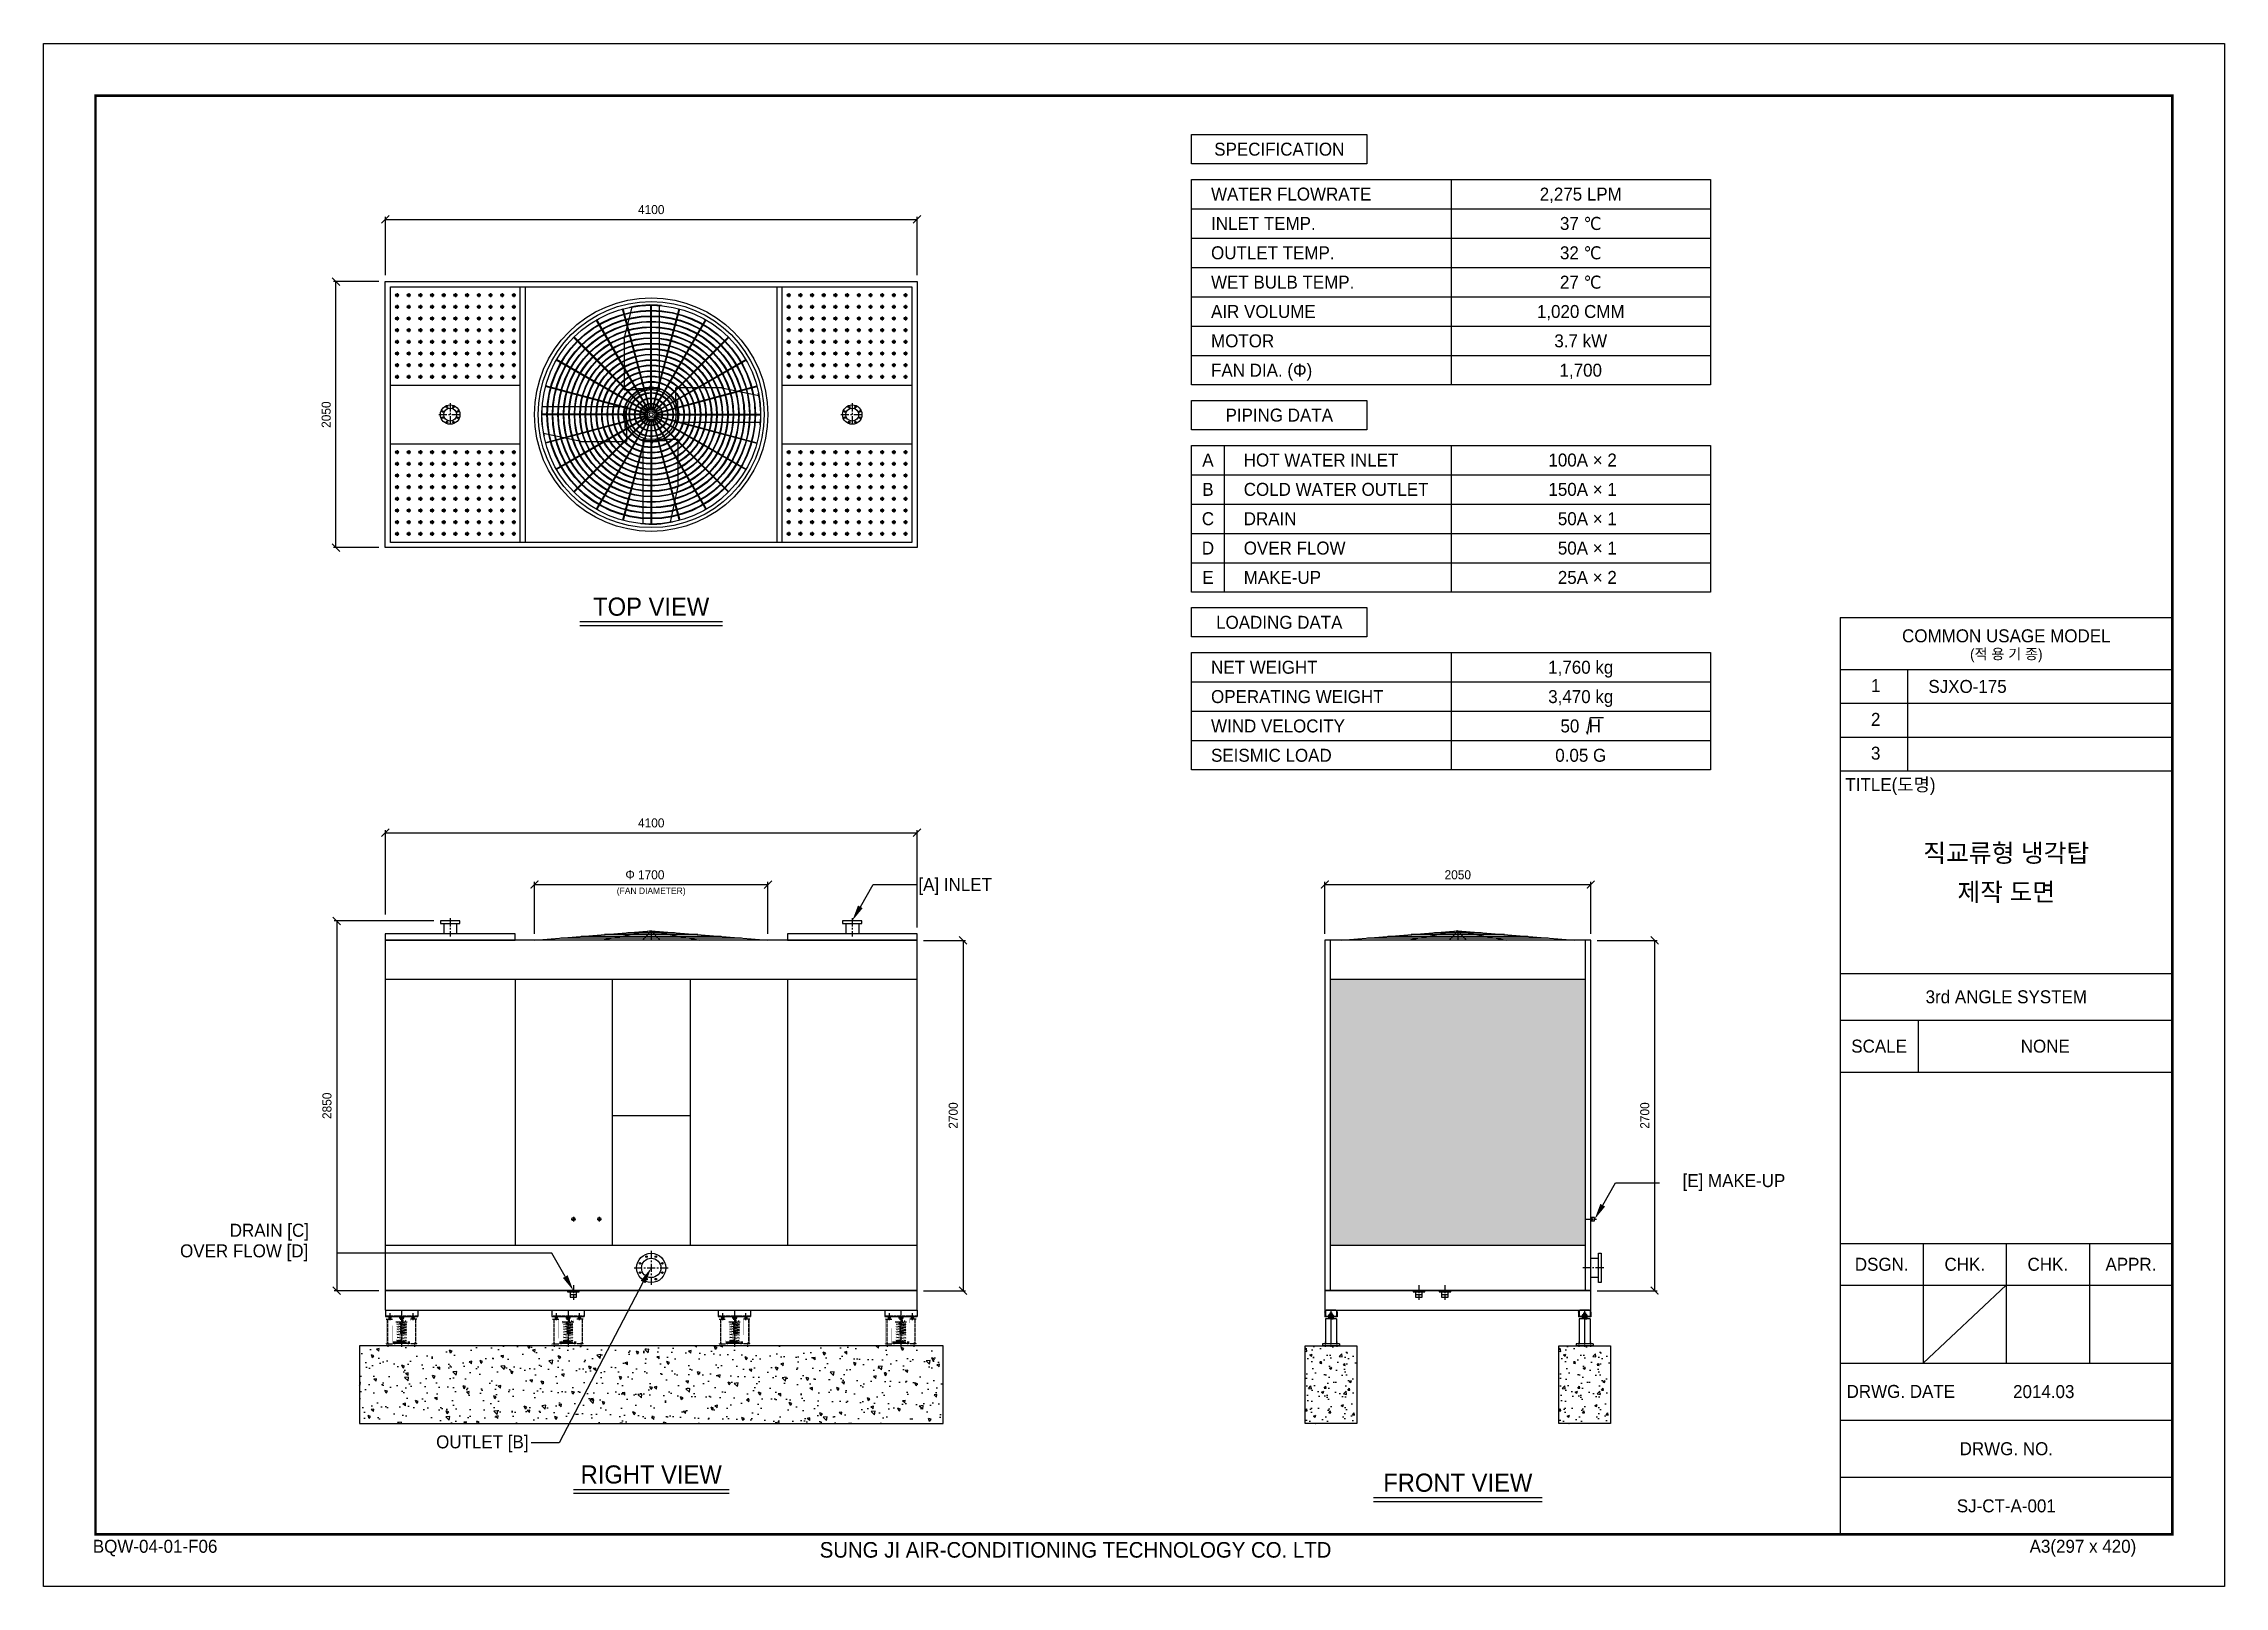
# Model space of a CAD drawing. Header units: millimetres. Extents: x 0 to 16815, y 0 to 11890.
import ezdxf
from ezdxf.enums import TextEntityAlignment as Align

# ---------------------------------------------------------------- set-up
doc = ezdxf.new("R2010")
doc.units = ezdxf.units.MM
doc.linetypes.add('CENTER', pattern=[2, 1.25, -0.25, 0.25, -0.25])
doc.linetypes.add('HIDDEN', pattern=[9.525, 6.35, -3.175])
doc.layers.get('DEFPOINTS').update_dxf_attribs({"color": 143})
for name, color, linetype in [('CENTER', 1, 'CENTER'), ('LINE', 7, 'Continuous'), ('냉각탑_box', 1, 'Continuous'), ('냉각탑_dim', 1, 'Continuous'), ('냉각탑_form', 1, 'Continuous'), ('냉각탑_text', 3, 'Continuous')]:
    doc.layers.add(name, color=color, linetype=linetype)
doc.styles.add('HY울릉도L', font='')
doc.styles.add('돋움', font='')
doc.styles.get('HY울릉도L').set_extended_font_data('HY울릉도L')
doc.styles.get('돋움').set_extended_font_data('Dotum')
doc.dimstyles.new('성지DIM', dxfattribs={"dimtxt": 3.5, "dimasz": 3, "dimexe": 1, "dimexo": 2.5, "dimgap": 2, "dimtad": 1, "dimdec": 0, "dimzin": 3, "dimdsep": 46, "dimtxsty": 'HY울릉도L', "dimblk": 'ARCHTICK', "dimcen": -2, "dimclrd": 256, "dimclre": 256, "dimclrt": 7, "dimadec": 0, "dimazin": 0, "dimtfac": 1, "dimtdec": 0, "dimtofl": 0, "dimtmove": 0, "dimatfit": 3, "dimfxl": 0, "dimtolj": 1, "dimtzin": 0, "dimlwe": -1, "dimarcsym": 0})

msp = doc.modelspace()

# ---------------------------------------------------------------- texts
at = {"layer": '냉각탑_text', "style": '돋움'}
for s, height, p in [('SPECIFICATION', 100, (9527.6, 11077)), ('2,275 LPM', 100, (11852, 10730.8)), ('37 ℃', 100, (11852, 10504.6)), ('32 ℃', 100, (11852, 10278.4)), ('27 ℃', 100, (11852, 10052.2)), ('1,020 CMM', 100, (11852, 9826)), ('3.7 kW', 100, (11852, 9599.8)), ('1,700', 100, (11852, 9373.6)), ('PIPING DATA', 100, (9527.6, 9027.4)), ('A', 100, (8977.6, 8681.2)), ('B', 100, (8977.6, 8455.1)), ('C', 100, (8977.6, 8228.9)), ('D', 100, (8977.6, 8002.7)), ('E', 100, (8977.6, 7776.5)), ('TOP VIEW', 140, (4684.8, 7551.1)), ('LOADING DATA', 100, (9527.6, 7430.3)), ('1,760 kg', 100, (11852, 7084.1)), ('3,470 kg', 100, (11852, 6857.9)), ('50  H', 100, (11852, 6631.7)), ('0.05 G', 100, (11852, 6405.5)), ('직교류형 냉각탑', 140, (15133.3, 5652.4)), ('(FAN DIAMETER)', 50, (4684.8, 5361)), ('Φ', 70, (4522, 5486)), ('제작 도면', 140, (15133.3, 5352.2)), ('NONE', 100, (15433.6, 4163.7)), ('RIGHT VIEW', 140, (4684.8, 862.3)), ('FRONT VIEW', 140, (10904.1, 799.3)), ('SJ-CT-A-001', 100, (15133.3, 620.5))]:
    msp.add_text(s, height=height, dxfattribs=at).set_placement(p, align=Align.MIDDLE_CENTER)
for s, p in [('WATER FLOWRATE', (9001.5, 10730.8)), ('INLET TEMP.', (9001.5, 10504.6)), ('OUTLET TEMP.', (9001.5, 10278.4)), ('WET BULB TEMP.', (9001.5, 10052.2)), ('AIR VOLUME', (9001.5, 9826)), ('MOTOR', (9001.5, 9599.8)), ('FAN DIA. (Φ)', (9001.5, 9373.6)), ('HOT WATER INLET', (9253.6, 8681.2)), ('COLD WATER OUTLET', (9253.6, 8455.1)), ('DRAIN', (9253.6, 8228.9)), ('OVER FLOW', (9253.6, 8002.7)), ('MAKE-UP', (9253.6, 7776.5)), ('NET WEIGHT', (9001.5, 7084.1)), ('OPERATING WEIGHT', (9001.5, 6857.9)), ('SJXO-175', (14532.6, 6936.1)), ('WIND VELOCITY', (9001.5, 6631.7)), ('SEISMIC LOAD', (9001.5, 6405.5)), ('[A] INLET', (6744.8, 5409.4)), ('DRAIN [C]', (1435.3, 2744.7)), ('OVER FLOW [D]', (1052.2, 2586)), ('2014.03', (15185.5, 1501.3))]:
    msp.add_text(s, height=100, dxfattribs=at).set_placement(p, align=Align.MIDDLE_LEFT)
for s, p in [('100A × 2', (12130, 8681.2)), ('150A × 1', (12130, 8455.1)), ('50A × 1', (12130, 8228.9)), ('50A × 1', (12130, 8002.7)), ('25A × 2', (12130, 7776.5)), ('[E] MAKE-UP', (13429.2, 3127.3)), ('OUTLET [B]', (3738.8, 1113.7))]:
    msp.add_text(s, height=100, dxfattribs=at).set_placement(p, align=Align.MIDDLE_RIGHT)

# ---------------------------------------------------------------- blocks, each defined once
blk = doc.blocks.new('냉각탑form')
at = {"layer": 'DEFPOINTS'}
blk.add_lwpolyline([(0, 297.07), (420.1, 297.07), (420.1, 0), (0, 0)], close=True, dxfattribs=at)
at = {"layer": '냉각탑_form'}
for p, q in [((346.08, 186.55), (346.08, 10)), ((346.08, 186.55), (410.1, 186.55)), ((346.08, 186.55), (410.1, 186.55)), ((346.08, 176.54), (410.1, 176.54)), ((359.09, 176.54), (359.09, 157.04)), ((346.08, 170.04), (410.1, 170.04)), ((346.08, 163.54), (410.1, 163.54)), ((346.08, 157.04), (410.1, 157.04)), ((346.08, 157.04), (410.1, 157.04)), ((346.08, 118.03), (410.1, 118.03)), ((346.08, 109.03), (410.1, 109.03)), ((361.09, 109.03), (361.09, 99.02)), ((346.08, 99.02), (410.1, 99.02)), ((346.08, 66.02), (410.1, 66.02)), ((362.09, 66.02), (362.09, 43.01)), ((378.09, 66.02), (378.09, 43.01)), ((394.1, 66.02), (394.1, 43.01)), ((346.08, 58.01), (410.1, 58.01)), ((378.09, 58.01), (362.09, 43.01)), ((346.08, 43.01), (410.1, 43.01)), ((346.08, 32.01), (410.1, 32.01)), ((346.08, 21.01), (410.1, 21.01))]:
    blk.add_line(p, q, dxfattribs=at)
at = {"layer": '냉각탑_form', "const_width": 0.5}
blk.add_lwpolyline([(10, 287.07), (10, 10), (410.1, 10), (410.1, 287.07)], close=True, dxfattribs=at)
at = {"layer": '냉각탑_form', "style": '돋움'}
for s, height, p in [('COMMON USAGE MODEL', 2.5006, (378.09, 183.04)), ('(적 용 기 종)', 2, (378.09, 179.54)), ('3rd ANGLE SYSTEM', 2.5006, (378.09, 113.53)), ('SCALE', 2.501, (353.59, 104.03)), ('DSGN.', 2.501, (354.09, 62.02)), ('CHK.', 2.501, (370.09, 62.02)), ('CHK.', 2.501, (386.09, 62.02)), ('APPR.', 2.501, (402.1, 62.02)), ('DRWG. NO.', 2.501, (378.09, 26.51))]:
    blk.add_text(s, height=height, dxfattribs=at).set_placement(p, align=Align.MIDDLE_CENTER)
for s, height, p in [('1', 2.5, (352.02, 172.2)), ('2', 2.5, (352.02, 165.7)), ('3', 2.5, (352.02, 159.2)), ('TITLE(도명)', 2.501, (347.09, 153.14)), ('DRWG. DATE', 2.501, (347.32, 36.29)), ('BQW-04-01-F06', 2.5006, (9.48, 6.47)), ('SUNG JI AIR-CONDITIONING TECHNOLOGY CO. LTD', 3.0007, (149.5, 5.53)), ('A3(297 x 420)', 2.5006, (382.58, 6.47))]:
    blk.add_text(s, height=height, dxfattribs=at).set_placement(p)
blk = doc.blocks.new('_ArchTick')
at = {"color": 0, "linetype": 'ByBlock', "const_width": 0.15}
blk.add_lwpolyline([(-0.5, -0.5), (0.5, 0.5)], dxfattribs=at)
blk = doc.blocks.new('*D5')
at = {"layer": 'DEFPOINTS', "color": 0, "transparency": 16777216}
for p in [(2254, 10056), (2635, 10056), (2635, 8006)]:
    blk.add_point(p, dxfattribs=at)
at = {"layer": '냉각탑_dim', "transparency": 16777216}
for p, q in [((2585, 10056), (2234, 10056)), ((2585, 8006), (2234, 8006))]:
    blk.add_line(p, q, dxfattribs=at)
at = {"layer": '냉각탑_dim', "lineweight": -2, "transparency": 16777216}
blk.add_line((2254, 8006), (2254, 10056), dxfattribs=at)
at = {"layer": '냉각탑_dim', "lineweight": -2, "transparency": 16777216, "xscale": 60, "yscale": 60, "zscale": 60}
for p, rotation in [((2254, 10056), 90), ((2254, 8006), 270)]:
    blk.add_blockref('_ArchTick', p, dxfattribs=dict(at, rotation=rotation))
at = {"layer": '냉각탑_dim', "color": 7, "transparency": 16777216, "insert": (2179, 9031), "char_height": 70, "attachment_point": 5, "rotation": 90, "style": 'HY울릉도L'}
blk.add_mtext('\\A1;2050', dxfattribs=at)
blk = doc.blocks.new('*D6')
at = {"layer": 'DEFPOINTS', "color": 0, "transparency": 16777216}
for p in [(6735, 10536), (2635, 10056), (6735, 10056)]:
    blk.add_point(p, dxfattribs=at)
at = {"layer": '냉각탑_dim', "transparency": 16777216}
for p, q in [((2635, 10106), (2635, 10556)), ((6735, 10106), (6735, 10556))]:
    blk.add_line(p, q, dxfattribs=at)
at = {"layer": '냉각탑_dim', "lineweight": -2, "transparency": 16777216}
blk.add_line((2635, 10536), (6735, 10536), dxfattribs=at)
at = {"layer": '냉각탑_dim', "lineweight": -2, "transparency": 16777216, "xscale": 60, "yscale": 60, "zscale": 60, "rotation": 180}
blk.add_blockref('_ArchTick', (2635, 10536), dxfattribs=at)
at = {"layer": '냉각탑_dim', "lineweight": -2, "transparency": 16777216, "xscale": 60, "yscale": 60, "zscale": 60}
blk.add_blockref('_ArchTick', (6735, 10536), dxfattribs=at)
at = {"layer": '냉각탑_dim', "color": 7, "transparency": 16777216, "insert": (4685, 10611), "char_height": 70, "attachment_point": 5, "style": 'HY울릉도L'}
blk.add_mtext('\\A1;4100', dxfattribs=at)
blk = doc.blocks.new('*D7')
at = {"layer": 'DEFPOINTS', "color": 0, "transparency": 16777216}
for p in [(5585, 5409), (3785, 4979), (5585, 4979)]:
    blk.add_point(p, dxfattribs=at)
at = {"layer": '냉각탑_dim', "transparency": 16777216}
for p, q in [((3785, 5029), (3785, 5429)), ((5585, 5029), (5585, 5429))]:
    blk.add_line(p, q, dxfattribs=at)
at = {"layer": '냉각탑_dim', "lineweight": -2, "transparency": 16777216}
blk.add_line((3785, 5409), (5585, 5409), dxfattribs=at)
at = {"layer": '냉각탑_dim', "lineweight": -2, "transparency": 16777216, "xscale": 60, "yscale": 60, "zscale": 60, "rotation": 180}
blk.add_blockref('_ArchTick', (3785, 5409), dxfattribs=at)
at = {"layer": '냉각탑_dim', "lineweight": -2, "transparency": 16777216, "xscale": 60, "yscale": 60, "zscale": 60}
blk.add_blockref('_ArchTick', (5585, 5409), dxfattribs=at)
at = {"layer": '냉각탑_dim', "color": 7, "transparency": 16777216, "insert": (4685, 5484), "char_height": 70, "attachment_point": 5, "style": 'HY울릉도L'}
blk.add_mtext('\\A1;1700', dxfattribs=at)
blk = doc.blocks.new('*D8')
at = {"layer": 'DEFPOINTS', "color": 0, "transparency": 16777216}
for p in [(6735, 5809), (2635, 5129), (6735, 5029)]:
    blk.add_point(p, dxfattribs=at)
at = {"layer": '냉각탑_dim', "transparency": 16777216}
for p, q in [((2635, 5179), (2635, 5829)), ((6735, 5079), (6735, 5829))]:
    blk.add_line(p, q, dxfattribs=at)
at = {"layer": '냉각탑_dim', "lineweight": -2, "transparency": 16777216}
blk.add_line((2635, 5809), (6735, 5809), dxfattribs=at)
at = {"layer": '냉각탑_dim', "lineweight": -2, "transparency": 16777216, "xscale": 60, "yscale": 60, "zscale": 60, "rotation": 180}
blk.add_blockref('_ArchTick', (2635, 5809), dxfattribs=at)
at = {"layer": '냉각탑_dim', "lineweight": -2, "transparency": 16777216, "xscale": 60, "yscale": 60, "zscale": 60}
blk.add_blockref('_ArchTick', (6735, 5809), dxfattribs=at)
at = {"layer": '냉각탑_dim', "color": 7, "transparency": 16777216, "insert": (4685, 5884), "char_height": 70, "attachment_point": 5, "style": 'HY울릉도L'}
blk.add_mtext('\\A1;4100', dxfattribs=at)
blk = doc.blocks.new('*D9')
at = {"layer": 'DEFPOINTS', "color": 0, "transparency": 16777216}
for p in [(3060, 5129), (2260, 2279), (2635, 2279)]:
    blk.add_point(p, dxfattribs=at)
at = {"layer": '냉각탑_dim', "transparency": 16777216}
for p, q in [((3010, 5129), (2240, 5129)), ((2585, 2279), (2240, 2279))]:
    blk.add_line(p, q, dxfattribs=at)
at = {"layer": '냉각탑_dim', "lineweight": -2, "transparency": 16777216}
blk.add_line((2260, 5129), (2260, 2279), dxfattribs=at)
at = {"layer": '냉각탑_dim', "lineweight": -2, "transparency": 16777216, "xscale": 60, "yscale": 60, "zscale": 60}
for p, rotation in [((2260, 5129), 90), ((2260, 2279), 270)]:
    blk.add_blockref('_ArchTick', p, dxfattribs=dict(at, rotation=rotation))
at = {"layer": '냉각탑_dim', "color": 7, "transparency": 16777216, "insert": (2185, 3704), "char_height": 70, "attachment_point": 5, "rotation": 90, "style": 'HY울릉도L'}
blk.add_mtext('\\A1;2850', dxfattribs=at)
blk = doc.blocks.new('*D10')
at = {"layer": 'DEFPOINTS', "color": 0, "transparency": 16777216}
for p in [(6735, 4979), (6735, 2279), (7089, 2279)]:
    blk.add_point(p, dxfattribs=at)
at = {"layer": '냉각탑_dim', "transparency": 16777216}
for p, q in [((6785, 4979), (7109, 4979)), ((6785, 2279), (7109, 2279))]:
    blk.add_line(p, q, dxfattribs=at)
at = {"layer": '냉각탑_dim', "lineweight": -2, "transparency": 16777216}
blk.add_line((7089, 4979), (7089, 2279), dxfattribs=at)
at = {"layer": '냉각탑_dim', "lineweight": -2, "transparency": 16777216, "xscale": 60, "yscale": 60, "zscale": 60}
for p, rotation in [((7089, 4979), 90), ((7089, 2279), 270)]:
    blk.add_blockref('_ArchTick', p, dxfattribs=dict(at, rotation=rotation))
at = {"layer": '냉각탑_dim', "color": 7, "transparency": 16777216, "insert": (7014, 3629), "char_height": 70, "attachment_point": 5, "rotation": 90, "style": 'HY울릉도L'}
blk.add_mtext('\\A1;2700', dxfattribs=at)
blk = doc.blocks.new('*D11')
at = {"layer": 'DEFPOINTS', "color": 0, "transparency": 16777216}
for p in [(11929, 5409), (9879, 4979), (11929, 4979)]:
    blk.add_point(p, dxfattribs=at)
at = {"layer": '냉각탑_dim', "transparency": 16777216}
for p, q in [((9879, 5029), (9879, 5429)), ((11929, 5029), (11929, 5429))]:
    blk.add_line(p, q, dxfattribs=at)
at = {"layer": '냉각탑_dim', "lineweight": -2, "transparency": 16777216}
blk.add_line((9879, 5409), (11929, 5409), dxfattribs=at)
at = {"layer": '냉각탑_dim', "lineweight": -2, "transparency": 16777216, "xscale": 60, "yscale": 60, "zscale": 60, "rotation": 180}
blk.add_blockref('_ArchTick', (9879, 5409), dxfattribs=at)
at = {"layer": '냉각탑_dim', "lineweight": -2, "transparency": 16777216, "xscale": 60, "yscale": 60, "zscale": 60}
blk.add_blockref('_ArchTick', (11929, 5409), dxfattribs=at)
at = {"layer": '냉각탑_dim', "color": 7, "transparency": 16777216, "insert": (10904, 5484), "char_height": 70, "attachment_point": 5, "style": 'HY울릉도L'}
blk.add_mtext('\\A1;2050', dxfattribs=at)
blk = doc.blocks.new('*D12')
at = {"layer": 'DEFPOINTS', "color": 0, "transparency": 16777216}
for p in [(11929, 4979), (11929, 2279), (12421, 2279)]:
    blk.add_point(p, dxfattribs=at)
at = {"layer": '냉각탑_dim', "transparency": 16777216}
for p, q in [((11979, 4979), (12441, 4979)), ((11979, 2279), (12441, 2279))]:
    blk.add_line(p, q, dxfattribs=at)
at = {"layer": '냉각탑_dim', "lineweight": -2, "transparency": 16777216}
blk.add_line((12421, 4979), (12421, 2279), dxfattribs=at)
at = {"layer": '냉각탑_dim', "lineweight": -2, "transparency": 16777216, "xscale": 60, "yscale": 60, "zscale": 60}
for p, rotation in [((12421, 4979), 90), ((12421, 2279), 270)]:
    blk.add_blockref('_ArchTick', p, dxfattribs=dict(at, rotation=rotation))
at = {"layer": '냉각탑_dim', "color": 7, "transparency": 16777216, "insert": (12346, 3629), "char_height": 70, "attachment_point": 5, "rotation": 90, "style": 'HY울릉도L'}
blk.add_mtext('\\A1;2700', dxfattribs=at)
blk = doc.blocks.new('A$C036B6841')
at = {"color": 3}
for p, q in [((0, 0), (650, 53)), ((1153, 11), (147, 11)), ((1040, 21), (260, 21)), ((650, 53), (379, 0)), ((910, 32), (390, 32)), ((780, 42), (520, 42)), ((650, 53), (601, 0)), ((650, 53), (1300, 0)), ((650, 53), (699, 0)), ((650, 53), (921, 0))]:
    blk.add_line(p, q, dxfattribs=at)
at = {"layer": 'DEFPOINTS'}
blk.add_line((650, 53), (650, 0), dxfattribs=at)
blk = doc.blocks.new('A$C2E82435F')
for p, q in [((1, 285), (1, 234)), ((1, 285), (250, 285)), ((1, 234), (250, 234)), ((7, 215), (55, 215)), ((45, 221), (24, 221)), ((30, 221), (30, 234)), ((30, 221), (30, 234)), ((31, 234), (31, 221)), ((43, 234), (43, 221)), ((43, 221), (43, 234)), ((81, 193), (126, 193)), ((164, 187), (90, 174)), ((109, 188), (107, 193)), ((125, 221), (108, 221)), ((109, 188), (126, 188)), ((112, 234), (139, 234)), ((116, 231), (116, 221)), ((117, 220), (116, 221)), ((116, 170), (163, 179)), ((117, 220), (125, 220)), ((117, 220), (117, 210)), ((117, 179), (117, 170)), ((125, 221), (143, 221)), ((125, 221), (143, 221)), ((134, 220), (125, 220)), ((134, 220), (135, 221)), ((134, 220), (134, 210)), ((134, 210), (134, 188)), ((135, 231), (135, 221)), ((135, 221), (135, 231)), ((135, 210), (135, 188)), ((143, 221), (143, 231)), ((143, 221), (143, 231)), ((149, 196), (162, 199)), ((154, 203), (156, 203)), ((167, 193), (170, 193)), ((244, 215), (195, 215)), ((206, 221), (227, 221)), ((207, 221), (207, 239)), ((207, 221), (207, 234)), ((208, 239), (208, 215)), ((208, 234), (208, 221)), ((220, 239), (220, 215)), ((220, 221), (220, 239)), ((220, 221), (220, 234)), ((220, 234), (220, 221)), ((220, 221), (220, 234)), ((250, 285), (250, 234)), ((7, 24), (56, 24)), ((61, 36), (78, 36)), ((126, 29), (61, 29)), ((61, 29), (126, 29)), ((61, 29), (190, 29)), ((74, 29), (61, 29)), ((78, 37), (78, 36)), ((164, 36), (78, 36)), ((88, 49), (126, 49)), ((164, 167), (91, 154)), ((164, 147), (91, 134)), ((164, 127), (91, 113)), ((164, 106), (91, 93)), ((125, 76), (91, 70)), ((128, 54), (102, 48)), ((128, 54), (103, 49)), ((116, 150), (163, 159)), ((116, 130), (163, 138)), ((116, 109), (163, 118)), ((116, 116), (125, 116)), ((117, 159), (117, 150)), ((117, 139), (117, 130)), ((117, 118), (117, 115)), ((134, 116), (125, 116)), ((126, 90), (163, 96)), ((163, 49), (126, 43)), ((126, 44), (130, 44)), ((128, 67), (163, 73)), ((133, 121), (133, 115)), ((173, 37), (173, 36)), ((190, 36), (173, 36)), ((177, 29), (190, 29)), ((244, 24), (196, 24))]:
    blk.add_line(p, q)
at = {"linetype": 'HIDDEN'}
for p, q in [((1, 239), (250, 239)), ((17, 215), (17, 24)), ((234, 215), (234, 24)), ((78, 36), (61, 36)), ((173, 36), (190, 36))]:
    blk.add_line(p, q, dxfattribs=at)
at = {"color": 0}
for p, q in [((134, 209), (135, 210)), ((142, 188), (146, 192))]:
    blk.add_line(p, q, dxfattribs=at)
at = {"linetype": 'CENTER'}
for p, q in [((214, 220), (214, 261)), ((214, 225), (214, 250)), ((73, 21), (73, 39)), ((178, 21), (178, 39))]:
    blk.add_line(p, q, dxfattribs=at)
for points, const_width in [([(30, 221), (7, 221), (7, 24), (1, 24), (1, 10), (250, 10), (250, 24), (244, 24), (244, 221), (220, 221)], 1), ([(7, 221), (30, 221)], 1), ([(43, 221), (52, 221), (52, 215)], 1), ([(45, 221), (52, 221)], 1), ([(52, 221), (52, 215)], 1), ([(195, 215), (196, 24), (56, 24), (55, 215)], 1), ([(126, 210), (80, 210), (81, 193), (107, 193)], 0.68), ([(90, 185), (108, 189)], 0.898), ([(90, 174), (116, 173)], 0.898), ([(91, 166), (116, 170)], 0.898), ([(116, 179), (116, 170)], 0.562), ([(167, 202), (167, 193), (170, 193), (171, 210), (126, 210)], 0.68), ([(143, 188), (134, 188)], 0.898), ([(134, 188), (134, 174)], 0.73), ([(163, 179), (135, 181)], 0.898), ([(143, 188), (154, 203), (165, 203)], 0.68), ([(162, 199), (151, 199)], 0.898), ([(206, 221), (199, 221)], 1), ([(199, 221), (199, 215)], 1), ([(207, 221), (199, 221), (199, 215)], 1), ([(244, 221), (220, 221)], 1), ([(88, 49), (78, 49), (78, 37), (61, 37), (61, 29)], 0.898), ([(61, 29), (61, 24)], 0.898), ([(91, 154), (116, 153)], 0.898), ([(91, 145), (116, 150)], 0.898), ([(91, 134), (116, 133)], 0.898), ([(91, 125), (116, 130)], 0.898), ([(91, 113), (129, 112)], 0.898), ([(91, 105), (129, 111)], 0.898), ([(91, 93), (126, 90)], 0.898), ([(91, 83), (126, 90)], 0.898), ([(91, 70), (128, 67)], 0.898), ([(128, 67), (91, 59)], 0.898), ([(116, 116), (117, 115)], 0.73), ([(116, 159), (116, 150)], 0.562), ([(116, 139), (116, 130)], 0.562), ([(116, 118), (116, 116)], 0.562), ([(117, 115), (125, 115)], 0.562), ([(133, 115), (125, 115)], 0.562), ([(163, 96), (126, 100)], 0.898), ([(125, 76), (163, 73)], 0.898), ([(163, 49), (128, 54)], 0.898), ([(163, 49), (128, 54)], 0.898), ([(163, 159), (134, 161)], 0.898), ([(163, 138), (134, 140)], 0.898), ([(163, 118), (134, 120)], 0.898), ([(134, 116), (133, 115)], 0.562), ([(134, 162), (134, 153)], 0.73), ([(134, 142), (134, 133)], 0.73), ([(134, 121), (134, 116)], 0.73), ([(163, 49), (173, 49), (173, 37), (190, 37), (190, 29)], 0.898), ([(190, 29), (190, 24)], 0.898)]:
    blk.add_lwpolyline(points, dxfattribs=dict(const_width=const_width))
for points, const_width in [([(90, 185, 0.725116), (90, 174, 0.725116)], 0.898), ([(133, 182), (162, 186, 0.664207), (162, 199, 0.63815)], 0.898), ([(133, 182), (162, 186, 0.562661), (164, 198, 0.562661)], 0.898), ([(135, 162), (163, 167, 0.664207), (163, 179, 0.63815)], 0.898), ([(167, 202, 0.414214), (165, 203, 0.414214)], 0.68), ([(91, 166, 0.725116), (91, 154, 0.725116)], 0.898), ([(91, 145, 0.725116), (91, 134, 0.725116)], 0.898), ([(91, 125, 0.725116), (91, 113, 0.725116)], 0.898), ([(91, 105, 0.725116), (91, 93, 0.725116)], 0.898), ([(91, 83, 0.611938), (91, 70, 0.611938)], 0.898), ([(91, 59, 0.495188), (88, 48, 0.495188)], 0.898), ([(126, 99), (163, 106, 0.664207), (163, 118, 0.63815)], 0.898), ([(125, 76), (163, 85, 0.712533), (163, 96, 0.643566)], 0.898), ([(163, 73, -0.712533), (163, 62), (128, 54)], 0.898), ([(133, 121), (163, 126, 0.664207), (163, 138)], 0.898), ([(135, 142), (163, 146, 0.664207), (163, 159, 0.63815)], 0.898), ([(164, 36, 0.602155), (163, 49, 0.60596)], 0.898)]:
    blk.add_lwpolyline(points, format="xyb", dxfattribs=dict(const_width=const_width))
for points in [[(112, 234, 0.898, 0.898, 0.322657), (108, 231, 0.898, 0.898, 0), (108, 221, 0.898, 0.898, 0), (116, 221, 0.562, 0.562, 0), (116, 210, 0.562, 0.562, 0)], [(135, 210, 0.562, 0.562, 0), (135, 221, 0.898, 0.898, 0), (143, 221, 0.898, 0.898, 0), (143, 231, 0.898, 0.898, 0.322657), (139, 234, 0.898, 0.898, -0.322657)]]:
    blk.add_lwpolyline(points, format="xyseb")
for centre, radius, start, end in [((112, 230), 4.44, 17.2184, 162.7816), ((126, 219), 15.2, 90.4828, 127.3884), ((125, 219), 15.2, 52.6116, 89.5172), ((139, 230), 4.44, 17.2184, 162.7816)]:
    blk.add_arc(centre, radius, start, end)
at = {"layer": 'CENTER'}
for p, q in [((37, 207), (37, 261)), ((126, 282), (126, 0)), ((214, 207), (214, 261)), ((23, 0), (23, 35)), ((228, 0), (228, 35))]:
    blk.add_line(p, q, dxfattribs=at)
blk = doc.blocks.new('A$C6ABE2FCF')
for p, q in [((18, 284), (18, 231)), ((18, 284), (112, 284)), ((112, 281), (18, 281)), ((18, 268), (18, 271)), ((112, 231), (18, 231)), ((23, 281), (23, 236)), ((107, 236), (23, 236)), ((107, 218), (23, 218)), ((23, 218), (23, 23)), ((102, 284), (28, 284)), ((47, 246), (47, 236)), ((65, 236), (47, 236)), ((47, 228), (47, 218)), ((65, 218), (47, 218)), ((52, 249), (78, 249)), ((73, 236), (52, 236)), ((52, 231), (78, 231)), ((73, 218), (52, 218)), ((56, 246), (56, 236)), ((56, 228), (56, 218)), ((59, 249), (59, 263)), ((59, 249), (59, 263)), ((59, 263), (72, 263)), ((59, 218), (59, 231)), ((59, 231), (59, 218)), ((59, 218), (59, 231)), ((60, 263), (60, 249)), ((65, 236), (82, 236)), ((65, 236), (83, 236)), ((65, 218), (65, 23)), ((65, 218), (82, 218)), ((65, 218), (83, 218)), ((71, 263), (71, 249)), ((71, 218), (71, 231)), ((71, 231), (71, 218)), ((71, 218), (71, 231)), ((72, 249), (72, 263)), ((72, 249), (72, 263)), ((74, 246), (74, 236)), ((74, 228), (74, 218)), ((83, 246), (83, 236)), ((83, 228), (83, 218)), ((107, 281), (107, 236)), ((107, 218), (107, 23)), ((112, 268), (112, 284)), ((112, 268), (112, 231)), ((130, 23), (0, 23)), ((0, 23), (0, 9)), ((130, 9), (0, 9)), ((130, 23), (130, 9))]:
    blk.add_line(p, q)
for centre, radius, start, end in [((52, 245), 4.38, 17.2184, 162.7816), ((52, 227), 4.38, 17.2184, 162.7816), ((65, 234), 15, 90.4828, 127.3884), ((65, 216), 15, 90.4828, 127.3884), ((65, 234), 15, 52.6116, 89.5172), ((65, 216), 15, 52.6116, 89.5172), ((78, 245), 4.38, 17.2184, 162.7816), ((78, 227), 4.38, 17.2184, 162.7816)]:
    blk.add_arc(centre, radius, start, end)
at = {"layer": 'CENTER'}
for p, q in [((65, 279), (65, 0)), ((20, 39), (20, 0)), ((110, 39), (110, 0))]:
    blk.add_line(p, q, dxfattribs=at)

# ---------------------------------------------------------------- dimensions: what is measured, and where the dimension line sits
at = {"layer": '냉각탑_dim'}
for base, p1, p2, picture, middle in [((6734.8, 10535.9), (2634.8, 10056.3), (6734.8, 10056.3), '*D6', (4684.8, 10610.9)), ((6734.8, 5808.7), (2634.8, 5129.5), (6734.8, 5029.5), '*D8', (4684.8, 5883.7)), ((11929.1, 5409.4), (9879.1, 4979.5), (11929.1, 4979.5), '*D11', (10904.1, 5484.4))]:
    dim = msp.add_linear_dim(base=base, p1=p1, p2=p2, dimstyle='성지DIM', override={"dimscale": 20, "dimtmove": 2}, dxfattribs=at)
    dim.commit()
    dim.dimension.update_dxf_attribs({"geometry": picture, "text_midpoint": middle})
for base, p1, p2, picture, middle in [((2253.7, 10056.3), (2634.8, 8006.3), (2634.8, 10056.3), '*D5', (2178.7, 9031.3)), ((2259.6, 2279.5), (3059.8, 5129.5), (2634.8, 2279.5), '*D9', (2184.6, 3704.5)), ((7088.9, 2279.5), (6734.8, 4979.5), (6734.8, 2279.5), '*D10', (7013.9, 3629.5)), ((12420.6, 2279.5), (11929.1, 4979.5), (11929.1, 2279.5), '*D12', (12345.6, 3629.5))]:
    dim = msp.add_linear_dim(base=base, p1=p1, p2=p2, angle=90, dimstyle='성지DIM', override={"dimscale": 20, "dimtmove": 2}, dxfattribs=at)
    dim.commit()
    dim.dimension.update_dxf_attribs({"geometry": picture, "text_midpoint": middle})
dim = msp.add_linear_dim(base=(5584.8, 5409.4), p1=(3784.8, 4979.5), p2=(5584.8, 4979.5), text='1700', dimstyle='성지DIM', override={"dimscale": 20, "dimtmove": 2}, dxfattribs=at)
dim.commit()
dim.dimension.update_dxf_attribs({"geometry": '*D7', "text_midpoint": (4684.8, 5484.4)})

# ---------------------------------------------------------------- hatches: boundary and pattern name
h = msp.add_hatch()
h.set_pattern_fill('HONEY', color=1, scale=7.6, angle=90)
h.set_pattern_definition([(90, (-17365.771, 14674.604), (-20.897193, 36.195), [24.13, -48.26]), (210, (-17365.771, 14674.604), (-20.897193, -36.195), [24.13, -48.26]), (150, (-17365.771, 14674.604), (-41.794386, 8e-08), [-48.26, 24.13])])
h.paths.add_polyline_path([(11889.1, 4679.5), (9919.1, 4679.5), (9919.1, 2629.5), (11889.1, 2629.5)])
h = msp.add_hatch()
h.set_pattern_fill('AR-CONC', color=8, scale=1.28, angle=90)
h.set_pattern_definition([(140, (-18710.58, 3161.91), (20.402, 233.1964), [24.384, -268.224]), (85, (-18710.58, 3161.91), (-244.5528, -45.1116), [19.5072, -214.58]), (190.4514, (-18708.88, 3181.35), (-224.1507, 188.0848), [20.7232, -227.9555]), (136.1842, (-18775.6, 3161.9), (53.8142, 346.9812), [36.576, -402.336]), (186.6356, (-18771.12, 3190.83), (-316.7054, 303.8773), [31.085, -341.9336]), (81.1842, (-18775.6, 3161.9), (-316.7054, 303.8773), [29.2608, -321.8685]), (111, (-18759.35, 3194.43), (130.8995, 194.0664), [24.384, -268.224]), (56, (-18759.35, 3194.43), (-235.7606, 79.1066), [19.5072, -214.5792]), (161.4514, (-18748.44, 3210.6), (-104.8611, 273.173), [20.7232, -227.9551]), (127.5, (-18710.58, 3161.91), (-108.23045, 3.9534), [0, -211.97824, 0, -217.8304, 0, -215.392]), (97.5, (-18710.58, 3161.91), (-128.23114, 85.52917), [0, -124.19584, 0, -207.10144, 0, -82.0928]), (57.5, (-18710.58, 3089.41), (7.3328, 173.55596), [0, -81.28, 0, -253.5936, 0, -336.4992]), (47.5, (-18710.58, 3056.9), (-32.5459, 189.60535), [0, -105.664, 0, -168.4122, 0, -238.9632])])
h.paths.add_polyline_path([(2434.8, 1854.5), (2434.8, 1254.5), (6934.8, 1254.5), (6934.8, 1854.5)])
h = msp.add_hatch()
h.set_pattern_fill('AR-CONC', color=8)
h.set_pattern_definition([(50, (-38611.08, -3816.1), (182.18467, -15.9391), [19.05, -209.55]), (355, (-38611.08, -3816.1), (-35.2434, 191.05685), [15.24, -167.6406]), (100.45144, (-38595.9, -3817.43), (146.94125, 175.11775), [16.19, -178.09024]), (46.1842, (-38611.08, -3765.3), (271.079, -42.0423), [28.575, -314.325]), (96.63556, (-38588.5, -3768.8), (237.4041, 247.4261), [24.285, -267.1356]), (351.18415, (-38611.08, -3765.3), (237.4041, 247.4261), [22.86, -251.4597]), (21, (-38585.68, -3778), (151.6144, -102.2652), [19.05, -209.55]), (326, (-38585.68, -3778), (61.802, 184.188), [15.24, -167.64]), (71.45144, (-38573.05, -3786.53), (213.4164, 81.9228), [16.19, -178.08994]), (37.5, (-38611.085, -3816.105), (3.0886, 84.55504), [0, -165.608, 0, -170.18, 0, -168.275]), (7.5, (-38611.085, -3816.105), (66.81966, 100.18057), [0, -97.028, 0, -161.798, 0, -64.135]), (327.5, (-38667.73, -3816.105), (135.590595, -5.72874), [0, -63.5, 0, -198.12, 0, -262.89]), (317.5, (-38693.13, -3816.1), (148.12918, 25.4265), [0, -82.55, 0, -131.572, 0, -186.69])])
h.paths.add_polyline_path([(10126, 1854.5), (9726, 1854.5), (9726, 1254.5), (10126, 1254.5)])
h = msp.add_hatch()
h.set_pattern_fill('AR-CONC', color=8)
h.set_pattern_definition([(50, (-36654.88, -3816.1), (182.18467, -15.9391), [19.05, -209.55]), (355, (-36654.88, -3816.1), (-35.2434, 191.05685), [15.24, -167.6406]), (100.45144, (-36639.7, -3817.43), (146.94125, 175.11775), [16.19, -178.09024]), (46.1842, (-36654.88, -3765.3), (271.079, -42.0423), [28.575, -314.325]), (96.63556, (-36632.29, -3768.8), (237.4041, 247.4261), [24.285, -267.1356]), (351.18415, (-36654.88, -3765.3), (237.4041, 247.4261), [22.86, -251.4597]), (21, (-36629.48, -3778), (151.6144, -102.2652), [19.05, -209.55]), (326, (-36629.48, -3778), (61.802, 184.188), [15.24, -167.64]), (71.45144, (-36616.84, -3786.53), (213.4164, 81.9228), [16.19, -178.08994]), (37.5, (-36654.875, -3816.105), (3.0886, 84.55504), [0, -165.608, 0, -170.18, 0, -168.275]), (7.5, (-36654.875, -3816.105), (66.81966, 100.18057), [0, -97.028, 0, -161.798, 0, -64.135]), (327.5, (-36711.52, -3816.105), (135.590595, -5.72874), [0, -63.5, 0, -198.12, 0, -262.89]), (317.5, (-36736.92, -3816.1), (148.12918, 25.4265), [0, -82.55, 0, -131.572, 0, -186.69])])
h.paths.add_polyline_path([(12082.2, 1854.5), (11682.2, 1854.5), (11682.2, 1254.5), (12082.2, 1254.5)])

# ---------------------------------------------------------------- linework, layer by layer
at = {"color": 3}
for p, q in [((3674.8, 8046.3), (3674.8, 10016.3)), ((3714.8, 8046.3), (3714.8, 10016.3)), ((5654.8, 8046.3), (5654.8, 10016.3)), ((5694.8, 8046.3), (5694.8, 10016.3)), ((4660.8, 9068.5), (4261.1, 9760.9)), ((4664.5, 9070.7), (4264.8, 9763)), ((4671.3, 9073.5), (4464.4, 9845.7)), ((4675.4, 9074.6), (4468.5, 9846.8)), ((4682.7, 9075.5), (4682.7, 9875)), ((4686.9, 9075.5), (4686.9, 9875)), ((4694.2, 9074.6), (4901.1, 9846.8)), ((4698.3, 9073.5), (4905.2, 9845.7)), ((4705.1, 9070.7), (5104.8, 9763)), ((4708.7, 9068.5), (5108.5, 9760.9)), ((4652, 9061.1), (4086.7, 9626.4)), ((4655, 9064.1), (4089.7, 9629.4)), ((4714.6, 9064.1), (5279.9, 9629.4)), ((4717.6, 9061.1), (5282.9, 9626.4)), ((4645.4, 9051.6), (3953, 9451.3)), ((4647.5, 9055.2), (3955.2, 9455)), ((4722.1, 9055.2), (5414.4, 9455)), ((4724.2, 9051.6), (5416.5, 9451.3)), ((3674.8, 9256.3), (2674.8, 9256.3)), ((4642.6, 9044.8), (3870.4, 9251.7)), ((4727, 9044.8), (5499.2, 9251.7)), ((6694.8, 9256.3), (5694.8, 9256.3)), ((4641.5, 9040.7), (3869.3, 9247.6)), ((4728.1, 9040.7), (5500.3, 9247.6)), ((4640.5, 9033.4), (3841.1, 9033.4)), ((4640.5, 9029.2), (3841.1, 9029.2)), ((4641.5, 9021.9), (3869.3, 8814.9)), ((4642.6, 9017.8), (3870.4, 8810.9)), ((4645.4, 9011), (3953, 8611.2)), ((4647.5, 9007.3), (3955.2, 8607.6)), ((4652, 9001.5), (4086.7, 8436.2)), ((4655, 8998.5), (4089.7, 8433.2)), ((4660.8, 8994), (4261.1, 8301.6)), ((4664.5, 8991.9), (4264.8, 8299.5)), ((4671.3, 8989.1), (4464.4, 8216.8)), ((4675.4, 8988), (4468.5, 8215.7)), ((4682.7, 8987), (4682.7, 8187.5)), ((4686.9, 8987), (4686.9, 8187.5)), ((4694.2, 8988), (4901.1, 8215.7)), ((4698.3, 8989.1), (4905.2, 8216.8)), ((4705.1, 8991.9), (5104.8, 8299.5)), ((4708.7, 8994), (5108.5, 8301.6)), ((4714.6, 8998.5), (5279.9, 8433.2)), ((4717.6, 9001.5), (5282.9, 8436.2)), ((4722.1, 9007.3), (5414.4, 8607.6)), ((4724.2, 9011), (5416.5, 8611.2)), ((4727, 9017.8), (5499.2, 8810.9)), ((4728.1, 9021.9), (5500.3, 8814.9)), ((4729, 9033.4), (5528.5, 9033.4)), ((4729, 9029.2), (5528.5, 9029.2)), ((2674.8, 8806.3), (3674.8, 8806.3)), ((5694.8, 8806.3), (6694.8, 8806.3)), ((3084.8, 5109.5), (3084.8, 5029.5)), ((3184.8, 5109.5), (3184.8, 5029.5)), ((6184.8, 5109.5), (6184.8, 5029.5)), ((6284.8, 5109.5), (6284.8, 5029.5)), ((9919.1, 4979.5), (9919.1, 2279.5)), ((11889.1, 2279.5), (11889.1, 4979.5)), ((2634.8, 4679.5), (6734.8, 4679.5)), ((3634.8, 4679.5), (3634.8, 2629.5)), ((4384.8, 4679.5), (4384.8, 2629.5)), ((4984.8, 4679.5), (4984.8, 2629.5)), ((5734.8, 4679.5), (5734.8, 2629.5)), ((9919.1, 4679.5), (11889.1, 4679.5)), ((4384.8, 3629.5), (4984.8, 3629.5)), ((11959.1, 2842), (11929.1, 2842)), ((11929.1, 2817), (11959.1, 2817)), ((11939.1, 2817), (11939.1, 2842)), ((11959.1, 2817), (11959.1, 2842)), ((2634.8, 2629.5), (6734.8, 2629.5)), ((9919.1, 2629.5), (11889.1, 2629.5)), ((11929.1, 2529.5), (11989.1, 2529.5)), ((11989.1, 2379.5), (11929.1, 2379.5)), ((4111.2, 2279.5), (4021.2, 2279.5)), ((4059.8, 2249.5), (4109.8, 2249.5)), ((10630.5, 2279.5), (10540.5, 2279.5)), ((10579.1, 2249.5), (10629.1, 2249.5)), ((10830.5, 2279.5), (10740.5, 2279.5)), ((10779.1, 2249.5), (10829.1, 2249.5)), ((12009.1, 2342.5), (11989.1, 2342.5))]:
    msp.add_line(p, q, dxfattribs=at)
at = {"color": 1}
for p, q in [((4134.8, 7436.3), (5234.8, 7436.3)), ((4134.8, 7406.3), (5234.8, 7406.3)), ((4084.8, 747.5), (5284.8, 747.5)), ((4084.8, 717.5), (5284.8, 717.5)), ((10254.1, 684.5), (11554.1, 684.5)), ((10254.1, 654.5), (11554.1, 654.5))]:
    msp.add_line(p, q, dxfattribs=at)
at = {"color": 3}
for points in [[(2634.8, 8006.3), (2634.8, 10056.3), (6734.8, 10056.3), (6734.8, 8006.3)], [(2674.8, 8046.3), (2674.8, 10016.3), (6694.8, 10016.3), (6694.8, 8046.3)], [(3059.8, 5129.5), (3059.8, 5109.5), (3209.8, 5109.5), (3209.8, 5129.5)], [(6159.8, 5129.5), (6159.8, 5109.5), (6309.8, 5109.5), (6309.8, 5129.5)], [(2634.8, 5029.5), (2634.8, 4979.5), (3634.8, 4979.5), (3634.8, 5029.5)], [(2634.8, 4979.5), (2634.8, 2279.5), (6734.8, 2279.5), (6734.8, 4979.5)], [(5734.8, 5029.5), (5734.8, 4979.5), (6734.8, 4979.5), (6734.8, 5029.5)], [(9879.1, 4979.5), (9879.1, 2279.5), (11929.1, 2279.5), (11929.1, 4979.5)], [(4039.8, 2279.5), (4039.8, 2269.5), (4129.8, 2269.5), (4129.8, 2279.5)], [(4059.8, 2269.5), (4059.8, 2229.5), (4109.8, 2229.5), (4109.8, 2269.5)], [(10559.1, 2279.5), (10559.1, 2269.5), (10649.1, 2269.5), (10649.1, 2279.5)], [(10579.1, 2269.5), (10579.1, 2229.5), (10629.1, 2229.5), (10629.1, 2269.5)], [(10759.1, 2279.5), (10759.1, 2269.5), (10849.1, 2269.5), (10849.1, 2279.5)], [(10779.1, 2269.5), (10779.1, 2229.5), (10829.1, 2229.5), (10829.1, 2269.5)]]:
    msp.add_lwpolyline(points, close=True, dxfattribs=at)
msp.add_lwpolyline([(11989.1, 2342.5), (11989.1, 2567), (12009.1, 2567), (12009.1, 2342.5)], dxfattribs=at)
at = {"color": 4}
for points in [[(2634.8, 2129.5), (6734.8, 2129.5), (6734.8, 2279.5), (2634.8, 2279.5)], [(9879.1, 2279.5), (9879.1, 2129.5), (11929.1, 2129.5), (11929.1, 2279.5)]]:
    msp.add_lwpolyline(points, close=True, dxfattribs=at)
at = {"color": 8}
for points in [[(2434.8, 1854.5), (2434.8, 1254.5), (6934.8, 1254.5), (6934.8, 1854.5)], [(10126, 1254.5), (9726, 1254.5), (9726, 1854.5), (10126, 1854.5)], [(12082.2, 1254.5), (11682.2, 1254.5), (11682.2, 1854.5), (12082.2, 1854.5)]]:
    msp.add_lwpolyline(points, close=True, dxfattribs=at)
for centre in [(2724.8, 9951.3), (2814.8, 9951.3), (2904.8, 9951.3), (2994.8, 9951.3), (3084.8, 9951.3), (3174.8, 9951.3), (3264.8, 9951.3), (3354.8, 9951.3), (3444.8, 9951.3), (3534.8, 9951.3), (3624.8, 9951.3), (5744.8, 9951.3), (5834.8, 9951.3), (5924.8, 9951.3), (6014.8, 9951.3), (6104.8, 9951.3), (6194.8, 9951.3), (6284.8, 9951.3), (6374.8, 9951.3), (6464.8, 9951.3), (6554.8, 9951.3), (6644.8, 9951.3), (2724.8, 9861.3), (2724.8, 9771.3), (2814.8, 9861.3), (2814.8, 9771.3), (2904.8, 9861.3), (2904.8, 9771.3), (2994.8, 9861.3), (2994.8, 9771.3), (3084.8, 9861.3), (3084.8, 9771.3), (3174.8, 9861.3), (3174.8, 9771.3), (3264.8, 9861.3), (3264.8, 9771.3), (3354.8, 9861.3), (3354.8, 9771.3), (3444.8, 9861.3), (3444.8, 9771.3), (3534.8, 9861.3), (3534.8, 9771.3), (3624.8, 9861.3), (3624.8, 9771.3), (5744.8, 9861.3), (5744.8, 9771.3), (5834.8, 9861.3), (5834.8, 9771.3), (5924.8, 9861.3), (5924.8, 9771.3), (6014.8, 9861.3), (6014.8, 9771.3), (6104.8, 9861.3), (6104.8, 9771.3), (6194.8, 9861.3), (6194.8, 9771.3), (6284.8, 9861.3), (6284.8, 9771.3), (6374.8, 9861.3), (6374.8, 9771.3), (6464.8, 9861.3), (6464.8, 9771.3), (6554.8, 9861.3), (6554.8, 9771.3), (6644.8, 9861.3), (6644.8, 9771.3), (2724.8, 9681.3), (2724.8, 9591.3), (2814.8, 9681.3), (2814.8, 9591.3), (2904.8, 9681.3), (2904.8, 9591.3), (2994.8, 9681.3), (2994.8, 9591.3), (3084.8, 9681.3), (3084.8, 9591.3), (3174.8, 9681.3), (3174.8, 9591.3), (3264.8, 9681.3), (3264.8, 9591.3), (3354.8, 9681.3), (3354.8, 9591.3), (3444.8, 9681.3), (3444.8, 9591.3), (3534.8, 9681.3), (3534.8, 9591.3), (3624.8, 9681.3), (3624.8, 9591.3), (5744.8, 9681.3), (5744.8, 9591.3), (5834.8, 9681.3), (5834.8, 9591.3), (5924.8, 9681.3), (5924.8, 9591.3), (6014.8, 9681.3), (6014.8, 9591.3), (6104.8, 9681.3), (6104.8, 9591.3), (6194.8, 9681.3), (6194.8, 9591.3), (6284.8, 9681.3), (6284.8, 9591.3), (6374.8, 9681.3), (6374.8, 9591.3), (6464.8, 9681.3), (6464.8, 9591.3), (6554.8, 9681.3), (6554.8, 9591.3), (6644.8, 9681.3), (6644.8, 9591.3), (2724.8, 9501.3), (2724.8, 9411.3), (2814.8, 9501.3), (2814.8, 9411.3), (2904.8, 9501.3), (2904.8, 9411.3), (2994.8, 9501.3), (2994.8, 9411.3), (3084.8, 9501.3), (3084.8, 9411.3), (3174.8, 9501.3), (3174.8, 9411.3), (3264.8, 9501.3), (3264.8, 9411.3), (3354.8, 9501.3), (3354.8, 9411.3), (3444.8, 9501.3), (3444.8, 9411.3), (3534.8, 9501.3), (3534.8, 9411.3), (3624.8, 9501.3), (3624.8, 9411.3), (5744.8, 9501.3), (5744.8, 9411.3), (5834.8, 9501.3), (5834.8, 9411.3), (5924.8, 9501.3), (5924.8, 9411.3), (6014.8, 9501.3), (6014.8, 9411.3), (6104.8, 9501.3), (6104.8, 9411.3), (6194.8, 9501.3), (6194.8, 9411.3), (6284.8, 9501.3), (6284.8, 9411.3), (6374.8, 9501.3), (6374.8, 9411.3), (6464.8, 9501.3), (6464.8, 9411.3), (6554.8, 9501.3), (6554.8, 9411.3), (6644.8, 9501.3), (6644.8, 9411.3), (2724.8, 9321.3), (2814.8, 9321.3), (2904.8, 9321.3), (2994.8, 9321.3), (3084.8, 9321.3), (3174.8, 9321.3), (3264.8, 9321.3), (3354.8, 9321.3), (3444.8, 9321.3), (3534.8, 9321.3), (3624.8, 9321.3), (5744.8, 9321.3), (5834.8, 9321.3), (5924.8, 9321.3), (6014.8, 9321.3), (6104.8, 9321.3), (6194.8, 9321.3), (6284.8, 9321.3), (6374.8, 9321.3), (6464.8, 9321.3), (6554.8, 9321.3), (6644.8, 9321.3), (2724.8, 8741.3), (2814.8, 8741.3), (2904.8, 8741.3), (2994.8, 8741.3), (3084.8, 8741.3), (3174.8, 8741.3), (3264.8, 8741.3), (3354.8, 8741.3), (3444.8, 8741.3), (3534.8, 8741.3), (3624.8, 8741.3), (5744.8, 8741.3), (5834.8, 8741.3), (5924.8, 8741.3), (6014.8, 8741.3), (6104.8, 8741.3), (6194.8, 8741.3), (6284.8, 8741.3), (6374.8, 8741.3), (6464.8, 8741.3), (6554.8, 8741.3), (6644.8, 8741.3), (2724.8, 8651.3), (2814.8, 8651.3), (2904.8, 8651.3), (2994.8, 8651.3), (3084.8, 8651.3), (3174.8, 8651.3), (3264.8, 8651.3), (3354.8, 8651.3), (3444.8, 8651.3), (3534.8, 8651.3), (3624.8, 8651.3), (5744.8, 8651.3), (5834.8, 8651.3), (5924.8, 8651.3), (6014.8, 8651.3), (6104.8, 8651.3), (6194.8, 8651.3), (6284.8, 8651.3), (6374.8, 8651.3), (6464.8, 8651.3), (6554.8, 8651.3), (6644.8, 8651.3), (2724.8, 8561.3), (2724.8, 8471.3), (2814.8, 8561.3), (2814.8, 8471.3), (2904.8, 8561.3), (2904.8, 8471.3), (2994.8, 8561.3), (2994.8, 8471.3), (3084.8, 8561.3), (3084.8, 8471.3), (3174.8, 8561.3), (3174.8, 8471.3), (3264.8, 8561.3), (3264.8, 8471.3), (3354.8, 8561.3), (3354.8, 8471.3), (3444.8, 8561.3), (3444.8, 8471.3), (3534.8, 8561.3), (3534.8, 8471.3), (3624.8, 8561.3), (3624.8, 8471.3), (5744.8, 8561.3), (5744.8, 8471.3), (5834.8, 8561.3), (5834.8, 8471.3), (5924.8, 8561.3), (5924.8, 8471.3), (6014.8, 8561.3), (6014.8, 8471.3), (6104.8, 8561.3), (6104.8, 8471.3), (6194.8, 8561.3), (6194.8, 8471.3), (6284.8, 8561.3), (6284.8, 8471.3), (6374.8, 8561.3), (6374.8, 8471.3), (6464.8, 8561.3), (6464.8, 8471.3), (6554.8, 8561.3), (6554.8, 8471.3), (6644.8, 8561.3), (6644.8, 8471.3), (2724.8, 8381.3), (2724.8, 8291.3), (2814.8, 8381.3), (2814.8, 8291.3), (2904.8, 8381.3), (2904.8, 8291.3), (2994.8, 8381.3), (2994.8, 8291.3), (3084.8, 8381.3), (3084.8, 8291.3), (3174.8, 8381.3), (3174.8, 8291.3), (3264.8, 8381.3), (3264.8, 8291.3), (3354.8, 8381.3), (3354.8, 8291.3), (3444.8, 8381.3), (3444.8, 8291.3), (3534.8, 8381.3), (3534.8, 8291.3), (3624.8, 8381.3), (3624.8, 8291.3), (5744.8, 8381.3), (5744.8, 8291.3), (5834.8, 8381.3), (5834.8, 8291.3), (5924.8, 8381.3), (5924.8, 8291.3), (6014.8, 8381.3), (6014.8, 8291.3), (6104.8, 8381.3), (6104.8, 8291.3), (6194.8, 8381.3), (6194.8, 8291.3), (6284.8, 8381.3), (6284.8, 8291.3), (6374.8, 8381.3), (6374.8, 8291.3), (6464.8, 8381.3), (6464.8, 8291.3), (6554.8, 8381.3), (6554.8, 8291.3), (6644.8, 8381.3), (6644.8, 8291.3), (2724.8, 8201.3), (2724.8, 8111.3), (2814.8, 8201.3), (2814.8, 8111.3), (2904.8, 8201.3), (2904.8, 8111.3), (2994.8, 8201.3), (2994.8, 8111.3), (3084.8, 8201.3), (3084.8, 8111.3), (3174.8, 8201.3), (3174.8, 8111.3), (3264.8, 8201.3), (3264.8, 8111.3), (3354.8, 8201.3), (3354.8, 8111.3), (3444.8, 8201.3), (3444.8, 8111.3), (3534.8, 8201.3), (3534.8, 8111.3), (3624.8, 8201.3), (3624.8, 8111.3), (5744.8, 8201.3), (5744.8, 8111.3), (5834.8, 8201.3), (5834.8, 8111.3), (5924.8, 8201.3), (5924.8, 8111.3), (6014.8, 8201.3), (6014.8, 8111.3), (6104.8, 8201.3), (6104.8, 8111.3), (6194.8, 8201.3), (6194.8, 8111.3), (6284.8, 8201.3), (6284.8, 8111.3), (6374.8, 8201.3), (6374.8, 8111.3), (6464.8, 8201.3), (6464.8, 8111.3), (6554.8, 8201.3), (6554.8, 8111.3), (6644.8, 8201.3), (6644.8, 8111.3)]:
    msp.add_circle(centre, 10.6)
at = {"color": 3}
for centre, radius in [((4684.8, 9031.3), 900), ((4684.8, 9031.3), 900), ((4684.8, 9031.3), 871.4), ((4684.8, 9031.3), 843.7), ((3134.8, 9031.3), 75), ((3134.8, 9031.3), 50), ((3110.9, 9089), 6.25), ((3158.7, 9089), 6.25), ((4684.8, 9031.3), 192.3), ((6234.8, 9031.3), 75), ((6234.8, 9031.3), 50), ((6210.9, 9089), 6.25), ((6258.7, 9089), 6.25), ((3077.1, 9055.2), 6.25), ((3077.1, 9007.4), 6.25), ((3110.9, 8973.5), 6.25), ((3158.7, 8973.5), 6.25), ((3192.5, 9055.2), 6.25), ((3192.5, 9007.4), 6.25), ((6177.1, 9055.2), 6.25), ((6177.1, 9007.4), 6.25), ((6210.9, 8973.5), 6.25), ((6258.7, 8973.5), 6.25), ((6292.5, 9055.2), 6.25), ((6292.5, 9007.4), 6.25), ((4084.8, 2830.4), 12.5), ((4284.8, 2830.4), 12.5), ((4684.8, 2454.5), 112.5), ((4684.8, 2454.5), 75), ((4648.9, 2541.1), 6), ((4720.7, 2541.1), 6), ((4598.2, 2490.4), 6), ((4598.2, 2418.6), 6), ((4648.9, 2367.9), 6), ((4720.7, 2367.9), 6), ((4771.4, 2490.4), 6), ((4771.4, 2418.6), 6)]:
    msp.add_circle(centre, radius, dxfattribs=at)
at = {"color": 3, "ltscale": 5}
for radius in [803.7, 799.4, 761.5, 757.3, 719.3, 715.1, 677.1, 672.9, 634.9, 630.7, 592.7, 588.5, 550.5, 546.3, 508.4, 504.1, 466.2, 461.9, 424, 419.8, 381.8, 377.6, 339.6, 335.4, 297.4, 293.2, 255.2, 251, 213, 208.8, 170.9, 166.6, 128.7, 124.5, 86.5, 82.3, 44.3, 40.1, 28.1, 14.8]:
    msp.add_circle((4684.8, 9031.3), radius, dxfattribs=at)
at = {"layer": 'CENTER', "linetype": 'CENTER', "ltscale": 50}
for p, q in [((2740.1, 9951.3), (2709.5, 9951.3)), ((2713, 9951.3), (2736.6, 9951.3)), ((2736.6, 9951.3), (2713, 9951.3)), ((2713, 9951.3), (2736.6, 9951.3)), ((2724.8, 9966.6), (2724.8, 9936)), ((2724.8, 9963), (2724.8, 9939.5)), ((2830.1, 9951.3), (2799.5, 9951.3)), ((2803, 9951.3), (2826.6, 9951.3)), ((2826.6, 9951.3), (2803, 9951.3)), ((2803, 9951.3), (2826.6, 9951.3)), ((2814.8, 9966.6), (2814.8, 9936)), ((2814.8, 9963), (2814.8, 9939.5)), ((2920.1, 9951.3), (2889.5, 9951.3)), ((2893, 9951.3), (2916.6, 9951.3)), ((2916.6, 9951.3), (2893, 9951.3)), ((2893, 9951.3), (2916.6, 9951.3)), ((2904.8, 9966.6), (2904.8, 9936)), ((2904.8, 9963), (2904.8, 9939.5)), ((3010.1, 9951.3), (2979.5, 9951.3)), ((2983, 9951.3), (3006.6, 9951.3)), ((3006.6, 9951.3), (2983, 9951.3)), ((2983, 9951.3), (3006.6, 9951.3)), ((2994.8, 9966.6), (2994.8, 9936)), ((2994.8, 9963), (2994.8, 9939.5)), ((3100.1, 9951.3), (3069.5, 9951.3)), ((3073, 9951.3), (3096.6, 9951.3)), ((3096.6, 9951.3), (3073, 9951.3)), ((3073, 9951.3), (3096.6, 9951.3)), ((3084.8, 9966.6), (3084.8, 9936)), ((3084.8, 9963), (3084.8, 9939.5)), ((3190.1, 9951.3), (3159.5, 9951.3)), ((3163, 9951.3), (3186.6, 9951.3)), ((3186.6, 9951.3), (3163, 9951.3)), ((3163, 9951.3), (3186.6, 9951.3)), ((3174.8, 9966.6), (3174.8, 9936)), ((3174.8, 9963), (3174.8, 9939.5)), ((3280.1, 9951.3), (3249.5, 9951.3)), ((3253, 9951.3), (3276.6, 9951.3)), ((3276.6, 9951.3), (3253, 9951.3)), ((3253, 9951.3), (3276.6, 9951.3)), ((3264.8, 9966.6), (3264.8, 9936)), ((3264.8, 9963), (3264.8, 9939.5)), ((3370.1, 9951.3), (3339.5, 9951.3)), ((3343, 9951.3), (3366.6, 9951.3)), ((3366.6, 9951.3), (3343, 9951.3)), ((3343, 9951.3), (3366.6, 9951.3)), ((3354.8, 9966.6), (3354.8, 9936)), ((3354.8, 9963), (3354.8, 9939.5)), ((3460.1, 9951.3), (3429.5, 9951.3)), ((3433, 9951.3), (3456.6, 9951.3)), ((3456.6, 9951.3), (3433, 9951.3)), ((3433, 9951.3), (3456.6, 9951.3)), ((3444.8, 9966.6), (3444.8, 9936)), ((3444.8, 9963), (3444.8, 9939.5)), ((3550.1, 9951.3), (3519.5, 9951.3)), ((3523, 9951.3), (3546.6, 9951.3)), ((3546.6, 9951.3), (3523, 9951.3)), ((3523, 9951.3), (3546.6, 9951.3)), ((3534.8, 9966.6), (3534.8, 9936)), ((3534.8, 9963), (3534.8, 9939.5)), ((3640.1, 9951.3), (3609.5, 9951.3)), ((3613, 9951.3), (3636.6, 9951.3)), ((3636.6, 9951.3), (3613, 9951.3)), ((3613, 9951.3), (3636.6, 9951.3)), ((3624.8, 9966.6), (3624.8, 9936)), ((3624.8, 9963), (3624.8, 9939.5)), ((5760.1, 9951.3), (5729.5, 9951.3)), ((5733, 9951.3), (5756.6, 9951.3)), ((5756.6, 9951.3), (5733, 9951.3)), ((5733, 9951.3), (5756.6, 9951.3)), ((5744.8, 9966.6), (5744.8, 9936)), ((5744.8, 9963), (5744.8, 9939.5)), ((5850.1, 9951.3), (5819.5, 9951.3)), ((5823, 9951.3), (5846.6, 9951.3)), ((5846.6, 9951.3), (5823, 9951.3)), ((5823, 9951.3), (5846.6, 9951.3)), ((5834.8, 9966.6), (5834.8, 9936)), ((5834.8, 9963), (5834.8, 9939.5)), ((5940.1, 9951.3), (5909.5, 9951.3)), ((5913, 9951.3), (5936.6, 9951.3)), ((5936.6, 9951.3), (5913, 9951.3)), ((5913, 9951.3), (5936.6, 9951.3)), ((5924.8, 9966.6), (5924.8, 9936)), ((5924.8, 9963), (5924.8, 9939.5)), ((6030.1, 9951.3), (5999.5, 9951.3)), ((6003, 9951.3), (6026.6, 9951.3)), ((6026.6, 9951.3), (6003, 9951.3)), ((6003, 9951.3), (6026.6, 9951.3)), ((6014.8, 9966.6), (6014.8, 9936)), ((6014.8, 9963), (6014.8, 9939.5)), ((6120.1, 9951.3), (6089.5, 9951.3)), ((6093, 9951.3), (6116.6, 9951.3)), ((6116.6, 9951.3), (6093, 9951.3)), ((6093, 9951.3), (6116.6, 9951.3)), ((6104.8, 9966.6), (6104.8, 9936)), ((6104.8, 9963), (6104.8, 9939.5)), ((6210.1, 9951.3), (6179.5, 9951.3)), ((6183, 9951.3), (6206.6, 9951.3)), ((6206.6, 9951.3), (6183, 9951.3)), ((6183, 9951.3), (6206.6, 9951.3)), ((6194.8, 9966.6), (6194.8, 9936)), ((6194.8, 9963), (6194.8, 9939.5)), ((6300.1, 9951.3), (6269.5, 9951.3)), ((6273, 9951.3), (6296.6, 9951.3)), ((6296.6, 9951.3), (6273, 9951.3)), ((6273, 9951.3), (6296.6, 9951.3)), ((6284.8, 9966.6), (6284.8, 9936)), ((6284.8, 9963), (6284.8, 9939.5)), ((6390.1, 9951.3), (6359.5, 9951.3)), ((6363, 9951.3), (6386.6, 9951.3)), ((6386.6, 9951.3), (6363, 9951.3)), ((6363, 9951.3), (6386.6, 9951.3)), ((6374.8, 9966.6), (6374.8, 9936)), ((6374.8, 9963), (6374.8, 9939.5)), ((6480.1, 9951.3), (6449.5, 9951.3)), ((6453, 9951.3), (6476.6, 9951.3)), ((6476.6, 9951.3), (6453, 9951.3)), ((6453, 9951.3), (6476.6, 9951.3)), ((6464.8, 9966.6), (6464.8, 9936)), ((6464.8, 9963), (6464.8, 9939.5)), ((6570.1, 9951.3), (6539.5, 9951.3)), ((6543, 9951.3), (6566.6, 9951.3)), ((6566.6, 9951.3), (6543, 9951.3)), ((6543, 9951.3), (6566.6, 9951.3)), ((6554.8, 9966.6), (6554.8, 9936)), ((6554.8, 9963), (6554.8, 9939.5)), ((6660.1, 9951.3), (6629.5, 9951.3)), ((6633, 9951.3), (6656.6, 9951.3)), ((6656.6, 9951.3), (6633, 9951.3)), ((6633, 9951.3), (6656.6, 9951.3)), ((6644.8, 9966.6), (6644.8, 9936)), ((6644.8, 9963), (6644.8, 9939.5)), ((2740.1, 9861.3), (2709.5, 9861.3)), ((2740.1, 9771.3), (2709.5, 9771.3)), ((2713, 9861.3), (2736.6, 9861.3)), ((2736.6, 9861.3), (2713, 9861.3)), ((2713, 9861.3), (2736.6, 9861.3)), ((2713, 9771.3), (2736.6, 9771.3)), ((2736.6, 9771.3), (2713, 9771.3)), ((2713, 9771.3), (2736.6, 9771.3)), ((2724.8, 9876.6), (2724.8, 9846)), ((2724.8, 9873), (2724.8, 9849.5)), ((2724.8, 9786.6), (2724.8, 9756)), ((2724.8, 9783), (2724.8, 9759.5)), ((2830.1, 9861.3), (2799.5, 9861.3)), ((2830.1, 9771.3), (2799.5, 9771.3)), ((2803, 9861.3), (2826.6, 9861.3)), ((2826.6, 9861.3), (2803, 9861.3)), ((2803, 9861.3), (2826.6, 9861.3)), ((2803, 9771.3), (2826.6, 9771.3)), ((2826.6, 9771.3), (2803, 9771.3)), ((2803, 9771.3), (2826.6, 9771.3)), ((2814.8, 9876.6), (2814.8, 9846)), ((2814.8, 9873), (2814.8, 9849.5)), ((2814.8, 9786.6), (2814.8, 9756)), ((2814.8, 9783), (2814.8, 9759.5)), ((2920.1, 9861.3), (2889.5, 9861.3)), ((2920.1, 9771.3), (2889.5, 9771.3)), ((2893, 9861.3), (2916.6, 9861.3)), ((2916.6, 9861.3), (2893, 9861.3)), ((2893, 9861.3), (2916.6, 9861.3)), ((2893, 9771.3), (2916.6, 9771.3)), ((2916.6, 9771.3), (2893, 9771.3)), ((2893, 9771.3), (2916.6, 9771.3)), ((2904.8, 9876.6), (2904.8, 9846)), ((2904.8, 9873), (2904.8, 9849.5)), ((2904.8, 9786.6), (2904.8, 9756)), ((2904.8, 9783), (2904.8, 9759.5)), ((3010.1, 9861.3), (2979.5, 9861.3)), ((3010.1, 9771.3), (2979.5, 9771.3)), ((2983, 9861.3), (3006.6, 9861.3)), ((3006.6, 9861.3), (2983, 9861.3)), ((2983, 9861.3), (3006.6, 9861.3)), ((2983, 9771.3), (3006.6, 9771.3)), ((3006.6, 9771.3), (2983, 9771.3)), ((2983, 9771.3), (3006.6, 9771.3)), ((2994.8, 9876.6), (2994.8, 9846)), ((2994.8, 9873), (2994.8, 9849.5)), ((2994.8, 9786.6), (2994.8, 9756)), ((2994.8, 9783), (2994.8, 9759.5)), ((3100.1, 9861.3), (3069.5, 9861.3)), ((3100.1, 9771.3), (3069.5, 9771.3)), ((3073, 9861.3), (3096.6, 9861.3)), ((3096.6, 9861.3), (3073, 9861.3)), ((3073, 9861.3), (3096.6, 9861.3)), ((3073, 9771.3), (3096.6, 9771.3)), ((3096.6, 9771.3), (3073, 9771.3)), ((3073, 9771.3), (3096.6, 9771.3)), ((3084.8, 9876.6), (3084.8, 9846)), ((3084.8, 9873), (3084.8, 9849.5)), ((3084.8, 9786.6), (3084.8, 9756)), ((3084.8, 9783), (3084.8, 9759.5)), ((3190.1, 9861.3), (3159.5, 9861.3)), ((3190.1, 9771.3), (3159.5, 9771.3)), ((3163, 9861.3), (3186.6, 9861.3)), ((3186.6, 9861.3), (3163, 9861.3)), ((3163, 9861.3), (3186.6, 9861.3)), ((3163, 9771.3), (3186.6, 9771.3)), ((3186.6, 9771.3), (3163, 9771.3)), ((3163, 9771.3), (3186.6, 9771.3)), ((3174.8, 9876.6), (3174.8, 9846)), ((3174.8, 9873), (3174.8, 9849.5)), ((3174.8, 9786.6), (3174.8, 9756)), ((3174.8, 9783), (3174.8, 9759.5)), ((3280.1, 9861.3), (3249.5, 9861.3)), ((3280.1, 9771.3), (3249.5, 9771.3)), ((3253, 9861.3), (3276.6, 9861.3)), ((3276.6, 9861.3), (3253, 9861.3)), ((3253, 9861.3), (3276.6, 9861.3)), ((3253, 9771.3), (3276.6, 9771.3)), ((3276.6, 9771.3), (3253, 9771.3)), ((3253, 9771.3), (3276.6, 9771.3)), ((3264.8, 9876.6), (3264.8, 9846)), ((3264.8, 9873), (3264.8, 9849.5)), ((3264.8, 9786.6), (3264.8, 9756)), ((3264.8, 9783), (3264.8, 9759.5)), ((3370.1, 9861.3), (3339.5, 9861.3)), ((3370.1, 9771.3), (3339.5, 9771.3)), ((3343, 9861.3), (3366.6, 9861.3)), ((3366.6, 9861.3), (3343, 9861.3)), ((3343, 9861.3), (3366.6, 9861.3)), ((3343, 9771.3), (3366.6, 9771.3)), ((3366.6, 9771.3), (3343, 9771.3)), ((3343, 9771.3), (3366.6, 9771.3)), ((3354.8, 9876.6), (3354.8, 9846)), ((3354.8, 9873), (3354.8, 9849.5)), ((3354.8, 9786.6), (3354.8, 9756)), ((3354.8, 9783), (3354.8, 9759.5)), ((3460.1, 9861.3), (3429.5, 9861.3)), ((3460.1, 9771.3), (3429.5, 9771.3)), ((3433, 9861.3), (3456.6, 9861.3)), ((3456.6, 9861.3), (3433, 9861.3)), ((3433, 9861.3), (3456.6, 9861.3)), ((3433, 9771.3), (3456.6, 9771.3)), ((3456.6, 9771.3), (3433, 9771.3)), ((3433, 9771.3), (3456.6, 9771.3)), ((3444.8, 9876.6), (3444.8, 9846)), ((3444.8, 9873), (3444.8, 9849.5)), ((3444.8, 9786.6), (3444.8, 9756)), ((3444.8, 9783), (3444.8, 9759.5)), ((3550.1, 9861.3), (3519.5, 9861.3)), ((3550.1, 9771.3), (3519.5, 9771.3)), ((3523, 9861.3), (3546.6, 9861.3)), ((3546.6, 9861.3), (3523, 9861.3)), ((3523, 9861.3), (3546.6, 9861.3)), ((3523, 9771.3), (3546.6, 9771.3)), ((3546.6, 9771.3), (3523, 9771.3)), ((3523, 9771.3), (3546.6, 9771.3)), ((3534.8, 9876.6), (3534.8, 9846)), ((3534.8, 9873), (3534.8, 9849.5)), ((3534.8, 9786.6), (3534.8, 9756)), ((3534.8, 9783), (3534.8, 9759.5)), ((3640.1, 9861.3), (3609.5, 9861.3)), ((3640.1, 9771.3), (3609.5, 9771.3)), ((3613, 9861.3), (3636.6, 9861.3)), ((3636.6, 9861.3), (3613, 9861.3)), ((3613, 9861.3), (3636.6, 9861.3)), ((3613, 9771.3), (3636.6, 9771.3)), ((3636.6, 9771.3), (3613, 9771.3)), ((3613, 9771.3), (3636.6, 9771.3)), ((3624.8, 9876.6), (3624.8, 9846)), ((3624.8, 9873), (3624.8, 9849.5)), ((3624.8, 9786.6), (3624.8, 9756)), ((3624.8, 9783), (3624.8, 9759.5)), ((5760.1, 9861.3), (5729.5, 9861.3)), ((5760.1, 9771.3), (5729.5, 9771.3)), ((5733, 9861.3), (5756.6, 9861.3)), ((5756.6, 9861.3), (5733, 9861.3)), ((5733, 9861.3), (5756.6, 9861.3)), ((5733, 9771.3), (5756.6, 9771.3)), ((5756.6, 9771.3), (5733, 9771.3)), ((5733, 9771.3), (5756.6, 9771.3)), ((5744.8, 9876.6), (5744.8, 9846)), ((5744.8, 9873), (5744.8, 9849.5)), ((5744.8, 9786.6), (5744.8, 9756)), ((5744.8, 9783), (5744.8, 9759.5)), ((5850.1, 9861.3), (5819.5, 9861.3)), ((5850.1, 9771.3), (5819.5, 9771.3)), ((5823, 9861.3), (5846.6, 9861.3)), ((5846.6, 9861.3), (5823, 9861.3)), ((5823, 9861.3), (5846.6, 9861.3)), ((5823, 9771.3), (5846.6, 9771.3)), ((5846.6, 9771.3), (5823, 9771.3)), ((5823, 9771.3), (5846.6, 9771.3)), ((5834.8, 9876.6), (5834.8, 9846)), ((5834.8, 9873), (5834.8, 9849.5)), ((5834.8, 9786.6), (5834.8, 9756)), ((5834.8, 9783), (5834.8, 9759.5)), ((5940.1, 9861.3), (5909.5, 9861.3)), ((5940.1, 9771.3), (5909.5, 9771.3)), ((5913, 9861.3), (5936.6, 9861.3)), ((5936.6, 9861.3), (5913, 9861.3)), ((5913, 9861.3), (5936.6, 9861.3)), ((5913, 9771.3), (5936.6, 9771.3)), ((5936.6, 9771.3), (5913, 9771.3)), ((5913, 9771.3), (5936.6, 9771.3)), ((5924.8, 9876.6), (5924.8, 9846)), ((5924.8, 9873), (5924.8, 9849.5)), ((5924.8, 9786.6), (5924.8, 9756)), ((5924.8, 9783), (5924.8, 9759.5)), ((6030.1, 9861.3), (5999.5, 9861.3)), ((6030.1, 9771.3), (5999.5, 9771.3)), ((6003, 9861.3), (6026.6, 9861.3)), ((6026.6, 9861.3), (6003, 9861.3)), ((6003, 9861.3), (6026.6, 9861.3)), ((6003, 9771.3), (6026.6, 9771.3)), ((6026.6, 9771.3), (6003, 9771.3)), ((6003, 9771.3), (6026.6, 9771.3)), ((6014.8, 9876.6), (6014.8, 9846)), ((6014.8, 9873), (6014.8, 9849.5)), ((6014.8, 9786.6), (6014.8, 9756)), ((6014.8, 9783), (6014.8, 9759.5)), ((6120.1, 9861.3), (6089.5, 9861.3)), ((6120.1, 9771.3), (6089.5, 9771.3)), ((6093, 9861.3), (6116.6, 9861.3)), ((6116.6, 9861.3), (6093, 9861.3)), ((6093, 9861.3), (6116.6, 9861.3)), ((6093, 9771.3), (6116.6, 9771.3)), ((6116.6, 9771.3), (6093, 9771.3)), ((6093, 9771.3), (6116.6, 9771.3)), ((6104.8, 9876.6), (6104.8, 9846)), ((6104.8, 9873), (6104.8, 9849.5)), ((6104.8, 9786.6), (6104.8, 9756)), ((6104.8, 9783), (6104.8, 9759.5)), ((6210.1, 9861.3), (6179.5, 9861.3)), ((6210.1, 9771.3), (6179.5, 9771.3)), ((6183, 9861.3), (6206.6, 9861.3)), ((6206.6, 9861.3), (6183, 9861.3)), ((6183, 9861.3), (6206.6, 9861.3)), ((6183, 9771.3), (6206.6, 9771.3)), ((6206.6, 9771.3), (6183, 9771.3)), ((6183, 9771.3), (6206.6, 9771.3)), ((6194.8, 9876.6), (6194.8, 9846)), ((6194.8, 9873), (6194.8, 9849.5)), ((6194.8, 9786.6), (6194.8, 9756)), ((6194.8, 9783), (6194.8, 9759.5)), ((6300.1, 9861.3), (6269.5, 9861.3)), ((6300.1, 9771.3), (6269.5, 9771.3)), ((6273, 9861.3), (6296.6, 9861.3)), ((6296.6, 9861.3), (6273, 9861.3)), ((6273, 9861.3), (6296.6, 9861.3)), ((6273, 9771.3), (6296.6, 9771.3)), ((6296.6, 9771.3), (6273, 9771.3)), ((6273, 9771.3), (6296.6, 9771.3)), ((6284.8, 9876.6), (6284.8, 9846)), ((6284.8, 9873), (6284.8, 9849.5)), ((6284.8, 9786.6), (6284.8, 9756)), ((6284.8, 9783), (6284.8, 9759.5)), ((6390.1, 9861.3), (6359.5, 9861.3)), ((6390.1, 9771.3), (6359.5, 9771.3)), ((6363, 9861.3), (6386.6, 9861.3)), ((6386.6, 9861.3), (6363, 9861.3)), ((6363, 9861.3), (6386.6, 9861.3)), ((6363, 9771.3), (6386.6, 9771.3)), ((6386.6, 9771.3), (6363, 9771.3)), ((6363, 9771.3), (6386.6, 9771.3)), ((6374.8, 9876.6), (6374.8, 9846)), ((6374.8, 9873), (6374.8, 9849.5)), ((6374.8, 9786.6), (6374.8, 9756)), ((6374.8, 9783), (6374.8, 9759.5)), ((6480.1, 9861.3), (6449.5, 9861.3)), ((6480.1, 9771.3), (6449.5, 9771.3)), ((6453, 9861.3), (6476.6, 9861.3)), ((6476.6, 9861.3), (6453, 9861.3)), ((6453, 9861.3), (6476.6, 9861.3)), ((6453, 9771.3), (6476.6, 9771.3)), ((6476.6, 9771.3), (6453, 9771.3)), ((6453, 9771.3), (6476.6, 9771.3)), ((6464.8, 9876.6), (6464.8, 9846)), ((6464.8, 9873), (6464.8, 9849.5)), ((6464.8, 9786.6), (6464.8, 9756)), ((6464.8, 9783), (6464.8, 9759.5)), ((6570.1, 9861.3), (6539.5, 9861.3)), ((6570.1, 9771.3), (6539.5, 9771.3)), ((6543, 9861.3), (6566.6, 9861.3)), ((6566.6, 9861.3), (6543, 9861.3)), ((6543, 9861.3), (6566.6, 9861.3)), ((6543, 9771.3), (6566.6, 9771.3)), ((6566.6, 9771.3), (6543, 9771.3)), ((6543, 9771.3), (6566.6, 9771.3)), ((6554.8, 9876.6), (6554.8, 9846)), ((6554.8, 9873), (6554.8, 9849.5)), ((6554.8, 9786.6), (6554.8, 9756)), ((6554.8, 9783), (6554.8, 9759.5)), ((6660.1, 9861.3), (6629.5, 9861.3)), ((6660.1, 9771.3), (6629.5, 9771.3)), ((6633, 9861.3), (6656.6, 9861.3)), ((6656.6, 9861.3), (6633, 9861.3)), ((6633, 9861.3), (6656.6, 9861.3)), ((6633, 9771.3), (6656.6, 9771.3)), ((6656.6, 9771.3), (6633, 9771.3)), ((6633, 9771.3), (6656.6, 9771.3)), ((6644.8, 9876.6), (6644.8, 9846)), ((6644.8, 9873), (6644.8, 9849.5)), ((6644.8, 9786.6), (6644.8, 9756)), ((6644.8, 9783), (6644.8, 9759.5)), ((2740.1, 9681.3), (2709.5, 9681.3)), ((2740.1, 9591.3), (2709.5, 9591.3)), ((2713, 9681.3), (2736.6, 9681.3)), ((2736.6, 9681.3), (2713, 9681.3)), ((2713, 9681.3), (2736.6, 9681.3)), ((2713, 9591.3), (2736.6, 9591.3)), ((2736.6, 9591.3), (2713, 9591.3)), ((2713, 9591.3), (2736.6, 9591.3)), ((2724.8, 9696.6), (2724.8, 9666)), ((2724.8, 9693), (2724.8, 9669.5)), ((2724.8, 9606.6), (2724.8, 9576)), ((2724.8, 9603), (2724.8, 9579.5)), ((2830.1, 9681.3), (2799.5, 9681.3)), ((2830.1, 9591.3), (2799.5, 9591.3)), ((2803, 9681.3), (2826.6, 9681.3)), ((2826.6, 9681.3), (2803, 9681.3)), ((2803, 9681.3), (2826.6, 9681.3)), ((2803, 9591.3), (2826.6, 9591.3)), ((2826.6, 9591.3), (2803, 9591.3)), ((2803, 9591.3), (2826.6, 9591.3)), ((2814.8, 9696.6), (2814.8, 9666)), ((2814.8, 9693), (2814.8, 9669.5)), ((2814.8, 9606.6), (2814.8, 9576)), ((2814.8, 9603), (2814.8, 9579.5)), ((2920.1, 9681.3), (2889.5, 9681.3)), ((2920.1, 9591.3), (2889.5, 9591.3)), ((2893, 9681.3), (2916.6, 9681.3)), ((2916.6, 9681.3), (2893, 9681.3)), ((2893, 9681.3), (2916.6, 9681.3)), ((2893, 9591.3), (2916.6, 9591.3)), ((2916.6, 9591.3), (2893, 9591.3)), ((2893, 9591.3), (2916.6, 9591.3)), ((2904.8, 9696.6), (2904.8, 9666)), ((2904.8, 9693), (2904.8, 9669.5)), ((2904.8, 9606.6), (2904.8, 9576)), ((2904.8, 9603), (2904.8, 9579.5)), ((3010.1, 9681.3), (2979.5, 9681.3)), ((3010.1, 9591.3), (2979.5, 9591.3)), ((2983, 9681.3), (3006.6, 9681.3)), ((3006.6, 9681.3), (2983, 9681.3)), ((2983, 9681.3), (3006.6, 9681.3)), ((2983, 9591.3), (3006.6, 9591.3)), ((3006.6, 9591.3), (2983, 9591.3)), ((2983, 9591.3), (3006.6, 9591.3)), ((2994.8, 9696.6), (2994.8, 9666)), ((2994.8, 9693), (2994.8, 9669.5)), ((2994.8, 9606.6), (2994.8, 9576)), ((2994.8, 9603), (2994.8, 9579.5)), ((3100.1, 9681.3), (3069.5, 9681.3)), ((3100.1, 9591.3), (3069.5, 9591.3)), ((3073, 9681.3), (3096.6, 9681.3)), ((3096.6, 9681.3), (3073, 9681.3)), ((3073, 9681.3), (3096.6, 9681.3)), ((3073, 9591.3), (3096.6, 9591.3)), ((3096.6, 9591.3), (3073, 9591.3)), ((3073, 9591.3), (3096.6, 9591.3)), ((3084.8, 9696.6), (3084.8, 9666)), ((3084.8, 9693), (3084.8, 9669.5)), ((3084.8, 9606.6), (3084.8, 9576)), ((3084.8, 9603), (3084.8, 9579.5)), ((3190.1, 9681.3), (3159.5, 9681.3)), ((3190.1, 9591.3), (3159.5, 9591.3)), ((3163, 9681.3), (3186.6, 9681.3)), ((3186.6, 9681.3), (3163, 9681.3)), ((3163, 9681.3), (3186.6, 9681.3)), ((3163, 9591.3), (3186.6, 9591.3)), ((3186.6, 9591.3), (3163, 9591.3)), ((3163, 9591.3), (3186.6, 9591.3)), ((3174.8, 9696.6), (3174.8, 9666)), ((3174.8, 9693), (3174.8, 9669.5)), ((3174.8, 9606.6), (3174.8, 9576)), ((3174.8, 9603), (3174.8, 9579.5)), ((3280.1, 9681.3), (3249.5, 9681.3)), ((3280.1, 9591.3), (3249.5, 9591.3)), ((3253, 9681.3), (3276.6, 9681.3)), ((3276.6, 9681.3), (3253, 9681.3)), ((3253, 9681.3), (3276.6, 9681.3)), ((3253, 9591.3), (3276.6, 9591.3)), ((3276.6, 9591.3), (3253, 9591.3)), ((3253, 9591.3), (3276.6, 9591.3)), ((3264.8, 9696.6), (3264.8, 9666)), ((3264.8, 9693), (3264.8, 9669.5)), ((3264.8, 9606.6), (3264.8, 9576)), ((3264.8, 9603), (3264.8, 9579.5)), ((3370.1, 9681.3), (3339.5, 9681.3)), ((3370.1, 9591.3), (3339.5, 9591.3)), ((3343, 9681.3), (3366.6, 9681.3)), ((3366.6, 9681.3), (3343, 9681.3)), ((3343, 9681.3), (3366.6, 9681.3)), ((3343, 9591.3), (3366.6, 9591.3)), ((3366.6, 9591.3), (3343, 9591.3)), ((3343, 9591.3), (3366.6, 9591.3)), ((3354.8, 9696.6), (3354.8, 9666)), ((3354.8, 9693), (3354.8, 9669.5)), ((3354.8, 9606.6), (3354.8, 9576)), ((3354.8, 9603), (3354.8, 9579.5)), ((3460.1, 9681.3), (3429.5, 9681.3)), ((3460.1, 9591.3), (3429.5, 9591.3)), ((3433, 9681.3), (3456.6, 9681.3)), ((3456.6, 9681.3), (3433, 9681.3)), ((3433, 9681.3), (3456.6, 9681.3)), ((3433, 9591.3), (3456.6, 9591.3)), ((3456.6, 9591.3), (3433, 9591.3)), ((3433, 9591.3), (3456.6, 9591.3)), ((3444.8, 9696.6), (3444.8, 9666)), ((3444.8, 9693), (3444.8, 9669.5)), ((3444.8, 9606.6), (3444.8, 9576)), ((3444.8, 9603), (3444.8, 9579.5)), ((3550.1, 9681.3), (3519.5, 9681.3)), ((3550.1, 9591.3), (3519.5, 9591.3)), ((3523, 9681.3), (3546.6, 9681.3)), ((3546.6, 9681.3), (3523, 9681.3)), ((3523, 9681.3), (3546.6, 9681.3)), ((3523, 9591.3), (3546.6, 9591.3)), ((3546.6, 9591.3), (3523, 9591.3)), ((3523, 9591.3), (3546.6, 9591.3)), ((3534.8, 9696.6), (3534.8, 9666)), ((3534.8, 9693), (3534.8, 9669.5)), ((3534.8, 9606.6), (3534.8, 9576)), ((3534.8, 9603), (3534.8, 9579.5)), ((3640.1, 9681.3), (3609.5, 9681.3)), ((3640.1, 9591.3), (3609.5, 9591.3)), ((3613, 9681.3), (3636.6, 9681.3)), ((3636.6, 9681.3), (3613, 9681.3)), ((3613, 9681.3), (3636.6, 9681.3)), ((3613, 9591.3), (3636.6, 9591.3)), ((3636.6, 9591.3), (3613, 9591.3)), ((3613, 9591.3), (3636.6, 9591.3)), ((3624.8, 9696.6), (3624.8, 9666)), ((3624.8, 9693), (3624.8, 9669.5)), ((3624.8, 9606.6), (3624.8, 9576)), ((3624.8, 9603), (3624.8, 9579.5)), ((5760.1, 9681.3), (5729.5, 9681.3)), ((5760.1, 9591.3), (5729.5, 9591.3)), ((5733, 9681.3), (5756.6, 9681.3)), ((5756.6, 9681.3), (5733, 9681.3)), ((5733, 9681.3), (5756.6, 9681.3)), ((5733, 9591.3), (5756.6, 9591.3)), ((5756.6, 9591.3), (5733, 9591.3)), ((5733, 9591.3), (5756.6, 9591.3)), ((5744.8, 9696.6), (5744.8, 9666)), ((5744.8, 9693), (5744.8, 9669.5)), ((5744.8, 9606.6), (5744.8, 9576)), ((5744.8, 9603), (5744.8, 9579.5)), ((5850.1, 9681.3), (5819.5, 9681.3)), ((5850.1, 9591.3), (5819.5, 9591.3)), ((5823, 9681.3), (5846.6, 9681.3)), ((5846.6, 9681.3), (5823, 9681.3)), ((5823, 9681.3), (5846.6, 9681.3)), ((5823, 9591.3), (5846.6, 9591.3)), ((5846.6, 9591.3), (5823, 9591.3)), ((5823, 9591.3), (5846.6, 9591.3)), ((5834.8, 9696.6), (5834.8, 9666)), ((5834.8, 9693), (5834.8, 9669.5)), ((5834.8, 9606.6), (5834.8, 9576)), ((5834.8, 9603), (5834.8, 9579.5)), ((5940.1, 9681.3), (5909.5, 9681.3)), ((5940.1, 9591.3), (5909.5, 9591.3)), ((5913, 9681.3), (5936.6, 9681.3)), ((5936.6, 9681.3), (5913, 9681.3)), ((5913, 9681.3), (5936.6, 9681.3)), ((5913, 9591.3), (5936.6, 9591.3)), ((5936.6, 9591.3), (5913, 9591.3)), ((5913, 9591.3), (5936.6, 9591.3)), ((5924.8, 9696.6), (5924.8, 9666)), ((5924.8, 9693), (5924.8, 9669.5)), ((5924.8, 9606.6), (5924.8, 9576)), ((5924.8, 9603), (5924.8, 9579.5)), ((6030.1, 9681.3), (5999.5, 9681.3)), ((6030.1, 9591.3), (5999.5, 9591.3)), ((6003, 9681.3), (6026.6, 9681.3)), ((6026.6, 9681.3), (6003, 9681.3)), ((6003, 9681.3), (6026.6, 9681.3)), ((6003, 9591.3), (6026.6, 9591.3)), ((6026.6, 9591.3), (6003, 9591.3)), ((6003, 9591.3), (6026.6, 9591.3)), ((6014.8, 9696.6), (6014.8, 9666)), ((6014.8, 9693), (6014.8, 9669.5)), ((6014.8, 9606.6), (6014.8, 9576)), ((6014.8, 9603), (6014.8, 9579.5)), ((6120.1, 9681.3), (6089.5, 9681.3)), ((6120.1, 9591.3), (6089.5, 9591.3)), ((6093, 9681.3), (6116.6, 9681.3)), ((6116.6, 9681.3), (6093, 9681.3)), ((6093, 9681.3), (6116.6, 9681.3)), ((6093, 9591.3), (6116.6, 9591.3)), ((6116.6, 9591.3), (6093, 9591.3)), ((6093, 9591.3), (6116.6, 9591.3)), ((6104.8, 9696.6), (6104.8, 9666)), ((6104.8, 9693), (6104.8, 9669.5)), ((6104.8, 9606.6), (6104.8, 9576)), ((6104.8, 9603), (6104.8, 9579.5)), ((6210.1, 9681.3), (6179.5, 9681.3)), ((6210.1, 9591.3), (6179.5, 9591.3)), ((6183, 9681.3), (6206.6, 9681.3)), ((6206.6, 9681.3), (6183, 9681.3)), ((6183, 9681.3), (6206.6, 9681.3)), ((6183, 9591.3), (6206.6, 9591.3)), ((6206.6, 9591.3), (6183, 9591.3)), ((6183, 9591.3), (6206.6, 9591.3)), ((6194.8, 9696.6), (6194.8, 9666)), ((6194.8, 9693), (6194.8, 9669.5)), ((6194.8, 9606.6), (6194.8, 9576)), ((6194.8, 9603), (6194.8, 9579.5)), ((6300.1, 9681.3), (6269.5, 9681.3)), ((6300.1, 9591.3), (6269.5, 9591.3)), ((6273, 9681.3), (6296.6, 9681.3)), ((6296.6, 9681.3), (6273, 9681.3)), ((6273, 9681.3), (6296.6, 9681.3)), ((6273, 9591.3), (6296.6, 9591.3)), ((6296.6, 9591.3), (6273, 9591.3)), ((6273, 9591.3), (6296.6, 9591.3)), ((6284.8, 9696.6), (6284.8, 9666)), ((6284.8, 9693), (6284.8, 9669.5)), ((6284.8, 9606.6), (6284.8, 9576)), ((6284.8, 9603), (6284.8, 9579.5)), ((6390.1, 9681.3), (6359.5, 9681.3)), ((6390.1, 9591.3), (6359.5, 9591.3)), ((6363, 9681.3), (6386.6, 9681.3)), ((6386.6, 9681.3), (6363, 9681.3)), ((6363, 9681.3), (6386.6, 9681.3)), ((6363, 9591.3), (6386.6, 9591.3)), ((6386.6, 9591.3), (6363, 9591.3)), ((6363, 9591.3), (6386.6, 9591.3)), ((6374.8, 9696.6), (6374.8, 9666)), ((6374.8, 9693), (6374.8, 9669.5)), ((6374.8, 9606.6), (6374.8, 9576)), ((6374.8, 9603), (6374.8, 9579.5)), ((6480.1, 9681.3), (6449.5, 9681.3)), ((6480.1, 9591.3), (6449.5, 9591.3)), ((6453, 9681.3), (6476.6, 9681.3)), ((6476.6, 9681.3), (6453, 9681.3)), ((6453, 9681.3), (6476.6, 9681.3)), ((6453, 9591.3), (6476.6, 9591.3)), ((6476.6, 9591.3), (6453, 9591.3)), ((6453, 9591.3), (6476.6, 9591.3)), ((6464.8, 9696.6), (6464.8, 9666)), ((6464.8, 9693), (6464.8, 9669.5)), ((6464.8, 9606.6), (6464.8, 9576)), ((6464.8, 9603), (6464.8, 9579.5)), ((6570.1, 9681.3), (6539.5, 9681.3)), ((6570.1, 9591.3), (6539.5, 9591.3)), ((6543, 9681.3), (6566.6, 9681.3)), ((6566.6, 9681.3), (6543, 9681.3)), ((6543, 9681.3), (6566.6, 9681.3)), ((6543, 9591.3), (6566.6, 9591.3)), ((6566.6, 9591.3), (6543, 9591.3)), ((6543, 9591.3), (6566.6, 9591.3)), ((6554.8, 9696.6), (6554.8, 9666)), ((6554.8, 9693), (6554.8, 9669.5)), ((6554.8, 9606.6), (6554.8, 9576)), ((6554.8, 9603), (6554.8, 9579.5)), ((6660.1, 9681.3), (6629.5, 9681.3)), ((6660.1, 9591.3), (6629.5, 9591.3)), ((6633, 9681.3), (6656.6, 9681.3)), ((6656.6, 9681.3), (6633, 9681.3)), ((6633, 9681.3), (6656.6, 9681.3)), ((6633, 9591.3), (6656.6, 9591.3)), ((6656.6, 9591.3), (6633, 9591.3)), ((6633, 9591.3), (6656.6, 9591.3)), ((6644.8, 9696.6), (6644.8, 9666)), ((6644.8, 9693), (6644.8, 9669.5)), ((6644.8, 9606.6), (6644.8, 9576)), ((6644.8, 9603), (6644.8, 9579.5)), ((2740.1, 9501.3), (2709.5, 9501.3)), ((2713, 9501.3), (2736.6, 9501.3)), ((2736.6, 9501.3), (2713, 9501.3)), ((2713, 9501.3), (2736.6, 9501.3)), ((2724.8, 9516.6), (2724.8, 9486)), ((2724.8, 9513), (2724.8, 9489.5)), ((2724.8, 9426.6), (2724.8, 9396)), ((2724.8, 9423), (2724.8, 9399.5)), ((2830.1, 9501.3), (2799.5, 9501.3)), ((2803, 9501.3), (2826.6, 9501.3)), ((2826.6, 9501.3), (2803, 9501.3)), ((2803, 9501.3), (2826.6, 9501.3)), ((2814.8, 9516.6), (2814.8, 9486)), ((2814.8, 9513), (2814.8, 9489.5)), ((2814.8, 9426.6), (2814.8, 9396)), ((2814.8, 9423), (2814.8, 9399.5)), ((2920.1, 9501.3), (2889.5, 9501.3)), ((2893, 9501.3), (2916.6, 9501.3)), ((2916.6, 9501.3), (2893, 9501.3)), ((2893, 9501.3), (2916.6, 9501.3)), ((2904.8, 9516.6), (2904.8, 9486)), ((2904.8, 9513), (2904.8, 9489.5)), ((2904.8, 9426.6), (2904.8, 9396)), ((2904.8, 9423), (2904.8, 9399.5)), ((3010.1, 9501.3), (2979.5, 9501.3)), ((2983, 9501.3), (3006.6, 9501.3)), ((3006.6, 9501.3), (2983, 9501.3)), ((2983, 9501.3), (3006.6, 9501.3)), ((2994.8, 9516.6), (2994.8, 9486)), ((2994.8, 9513), (2994.8, 9489.5)), ((2994.8, 9426.6), (2994.8, 9396)), ((2994.8, 9423), (2994.8, 9399.5)), ((3100.1, 9501.3), (3069.5, 9501.3)), ((3073, 9501.3), (3096.6, 9501.3)), ((3096.6, 9501.3), (3073, 9501.3)), ((3073, 9501.3), (3096.6, 9501.3)), ((3084.8, 9516.6), (3084.8, 9486)), ((3084.8, 9513), (3084.8, 9489.5)), ((3084.8, 9426.6), (3084.8, 9396)), ((3084.8, 9423), (3084.8, 9399.5)), ((3190.1, 9501.3), (3159.5, 9501.3)), ((3163, 9501.3), (3186.6, 9501.3)), ((3186.6, 9501.3), (3163, 9501.3)), ((3163, 9501.3), (3186.6, 9501.3)), ((3174.8, 9516.6), (3174.8, 9486)), ((3174.8, 9513), (3174.8, 9489.5)), ((3174.8, 9426.6), (3174.8, 9396)), ((3174.8, 9423), (3174.8, 9399.5)), ((3280.1, 9501.3), (3249.5, 9501.3)), ((3253, 9501.3), (3276.6, 9501.3)), ((3276.6, 9501.3), (3253, 9501.3)), ((3253, 9501.3), (3276.6, 9501.3)), ((3264.8, 9516.6), (3264.8, 9486)), ((3264.8, 9513), (3264.8, 9489.5)), ((3264.8, 9426.6), (3264.8, 9396)), ((3264.8, 9423), (3264.8, 9399.5)), ((3370.1, 9501.3), (3339.5, 9501.3)), ((3343, 9501.3), (3366.6, 9501.3)), ((3366.6, 9501.3), (3343, 9501.3)), ((3343, 9501.3), (3366.6, 9501.3)), ((3354.8, 9516.6), (3354.8, 9486)), ((3354.8, 9513), (3354.8, 9489.5)), ((3354.8, 9426.6), (3354.8, 9396)), ((3354.8, 9423), (3354.8, 9399.5)), ((3460.1, 9501.3), (3429.5, 9501.3)), ((3433, 9501.3), (3456.6, 9501.3)), ((3456.6, 9501.3), (3433, 9501.3)), ((3433, 9501.3), (3456.6, 9501.3)), ((3444.8, 9516.6), (3444.8, 9486)), ((3444.8, 9513), (3444.8, 9489.5)), ((3444.8, 9426.6), (3444.8, 9396)), ((3444.8, 9423), (3444.8, 9399.5)), ((3550.1, 9501.3), (3519.5, 9501.3)), ((3523, 9501.3), (3546.6, 9501.3)), ((3546.6, 9501.3), (3523, 9501.3)), ((3523, 9501.3), (3546.6, 9501.3)), ((3534.8, 9516.6), (3534.8, 9486)), ((3534.8, 9513), (3534.8, 9489.5)), ((3534.8, 9426.6), (3534.8, 9396)), ((3534.8, 9423), (3534.8, 9399.5)), ((3640.1, 9501.3), (3609.5, 9501.3)), ((3613, 9501.3), (3636.6, 9501.3)), ((3636.6, 9501.3), (3613, 9501.3)), ((3613, 9501.3), (3636.6, 9501.3)), ((3624.8, 9516.6), (3624.8, 9486)), ((3624.8, 9513), (3624.8, 9489.5)), ((3624.8, 9426.6), (3624.8, 9396)), ((3624.8, 9423), (3624.8, 9399.5)), ((5760.1, 9501.3), (5729.5, 9501.3)), ((5733, 9501.3), (5756.6, 9501.3)), ((5756.6, 9501.3), (5733, 9501.3)), ((5733, 9501.3), (5756.6, 9501.3)), ((5744.8, 9516.6), (5744.8, 9486)), ((5744.8, 9513), (5744.8, 9489.5)), ((5744.8, 9426.6), (5744.8, 9396)), ((5744.8, 9423), (5744.8, 9399.5)), ((5850.1, 9501.3), (5819.5, 9501.3)), ((5823, 9501.3), (5846.6, 9501.3)), ((5846.6, 9501.3), (5823, 9501.3)), ((5823, 9501.3), (5846.6, 9501.3)), ((5834.8, 9516.6), (5834.8, 9486)), ((5834.8, 9513), (5834.8, 9489.5)), ((5834.8, 9426.6), (5834.8, 9396)), ((5834.8, 9423), (5834.8, 9399.5)), ((5940.1, 9501.3), (5909.5, 9501.3)), ((5913, 9501.3), (5936.6, 9501.3)), ((5936.6, 9501.3), (5913, 9501.3)), ((5913, 9501.3), (5936.6, 9501.3)), ((5924.8, 9516.6), (5924.8, 9486)), ((5924.8, 9513), (5924.8, 9489.5)), ((5924.8, 9426.6), (5924.8, 9396)), ((5924.8, 9423), (5924.8, 9399.5)), ((6030.1, 9501.3), (5999.5, 9501.3)), ((6003, 9501.3), (6026.6, 9501.3)), ((6026.6, 9501.3), (6003, 9501.3)), ((6003, 9501.3), (6026.6, 9501.3)), ((6014.8, 9516.6), (6014.8, 9486)), ((6014.8, 9513), (6014.8, 9489.5)), ((6014.8, 9426.6), (6014.8, 9396)), ((6014.8, 9423), (6014.8, 9399.5)), ((6120.1, 9501.3), (6089.5, 9501.3)), ((6093, 9501.3), (6116.6, 9501.3)), ((6116.6, 9501.3), (6093, 9501.3)), ((6093, 9501.3), (6116.6, 9501.3)), ((6104.8, 9516.6), (6104.8, 9486)), ((6104.8, 9513), (6104.8, 9489.5)), ((6104.8, 9426.6), (6104.8, 9396)), ((6104.8, 9423), (6104.8, 9399.5)), ((6210.1, 9501.3), (6179.5, 9501.3)), ((6183, 9501.3), (6206.6, 9501.3)), ((6206.6, 9501.3), (6183, 9501.3)), ((6183, 9501.3), (6206.6, 9501.3)), ((6194.8, 9516.6), (6194.8, 9486)), ((6194.8, 9513), (6194.8, 9489.5)), ((6194.8, 9426.6), (6194.8, 9396)), ((6194.8, 9423), (6194.8, 9399.5)), ((6300.1, 9501.3), (6269.5, 9501.3)), ((6273, 9501.3), (6296.6, 9501.3)), ((6296.6, 9501.3), (6273, 9501.3)), ((6273, 9501.3), (6296.6, 9501.3)), ((6284.8, 9516.6), (6284.8, 9486)), ((6284.8, 9513), (6284.8, 9489.5)), ((6284.8, 9426.6), (6284.8, 9396)), ((6284.8, 9423), (6284.8, 9399.5)), ((6390.1, 9501.3), (6359.5, 9501.3)), ((6363, 9501.3), (6386.6, 9501.3)), ((6386.6, 9501.3), (6363, 9501.3)), ((6363, 9501.3), (6386.6, 9501.3)), ((6374.8, 9516.6), (6374.8, 9486)), ((6374.8, 9513), (6374.8, 9489.5)), ((6374.8, 9426.6), (6374.8, 9396)), ((6374.8, 9423), (6374.8, 9399.5)), ((6480.1, 9501.3), (6449.5, 9501.3)), ((6453, 9501.3), (6476.6, 9501.3)), ((6476.6, 9501.3), (6453, 9501.3)), ((6453, 9501.3), (6476.6, 9501.3)), ((6464.8, 9516.6), (6464.8, 9486)), ((6464.8, 9513), (6464.8, 9489.5)), ((6464.8, 9426.6), (6464.8, 9396)), ((6464.8, 9423), (6464.8, 9399.5)), ((6570.1, 9501.3), (6539.5, 9501.3)), ((6543, 9501.3), (6566.6, 9501.3)), ((6566.6, 9501.3), (6543, 9501.3)), ((6543, 9501.3), (6566.6, 9501.3)), ((6554.8, 9516.6), (6554.8, 9486)), ((6554.8, 9513), (6554.8, 9489.5)), ((6554.8, 9426.6), (6554.8, 9396)), ((6554.8, 9423), (6554.8, 9399.5)), ((6660.1, 9501.3), (6629.5, 9501.3)), ((6633, 9501.3), (6656.6, 9501.3)), ((6656.6, 9501.3), (6633, 9501.3)), ((6633, 9501.3), (6656.6, 9501.3)), ((6644.8, 9516.6), (6644.8, 9486)), ((6644.8, 9513), (6644.8, 9489.5)), ((6644.8, 9426.6), (6644.8, 9396)), ((6644.8, 9423), (6644.8, 9399.5)), ((2740.1, 9411.3), (2709.5, 9411.3)), ((2740.1, 9321.3), (2709.5, 9321.3)), ((2713, 9411.3), (2736.6, 9411.3)), ((2736.6, 9411.3), (2713, 9411.3)), ((2713, 9411.3), (2736.6, 9411.3)), ((2713, 9321.3), (2736.6, 9321.3)), ((2736.6, 9321.3), (2713, 9321.3)), ((2713, 9321.3), (2736.6, 9321.3)), ((2724.8, 9336.6), (2724.8, 9306)), ((2724.8, 9333), (2724.8, 9309.5)), ((2830.1, 9411.3), (2799.5, 9411.3)), ((2830.1, 9321.3), (2799.5, 9321.3)), ((2803, 9411.3), (2826.6, 9411.3)), ((2826.6, 9411.3), (2803, 9411.3)), ((2803, 9411.3), (2826.6, 9411.3)), ((2803, 9321.3), (2826.6, 9321.3)), ((2826.6, 9321.3), (2803, 9321.3)), ((2803, 9321.3), (2826.6, 9321.3)), ((2814.8, 9336.6), (2814.8, 9306)), ((2814.8, 9333), (2814.8, 9309.5)), ((2920.1, 9411.3), (2889.5, 9411.3)), ((2920.1, 9321.3), (2889.5, 9321.3)), ((2893, 9411.3), (2916.6, 9411.3)), ((2916.6, 9411.3), (2893, 9411.3)), ((2893, 9411.3), (2916.6, 9411.3)), ((2893, 9321.3), (2916.6, 9321.3)), ((2916.6, 9321.3), (2893, 9321.3)), ((2893, 9321.3), (2916.6, 9321.3)), ((2904.8, 9336.6), (2904.8, 9306)), ((2904.8, 9333), (2904.8, 9309.5)), ((3010.1, 9411.3), (2979.5, 9411.3)), ((3010.1, 9321.3), (2979.5, 9321.3)), ((2983, 9411.3), (3006.6, 9411.3)), ((3006.6, 9411.3), (2983, 9411.3)), ((2983, 9411.3), (3006.6, 9411.3)), ((2983, 9321.3), (3006.6, 9321.3)), ((3006.6, 9321.3), (2983, 9321.3)), ((2983, 9321.3), (3006.6, 9321.3)), ((2994.8, 9336.6), (2994.8, 9306)), ((2994.8, 9333), (2994.8, 9309.5)), ((3100.1, 9411.3), (3069.5, 9411.3)), ((3100.1, 9321.3), (3069.5, 9321.3)), ((3073, 9411.3), (3096.6, 9411.3)), ((3096.6, 9411.3), (3073, 9411.3)), ((3073, 9411.3), (3096.6, 9411.3)), ((3073, 9321.3), (3096.6, 9321.3)), ((3096.6, 9321.3), (3073, 9321.3)), ((3073, 9321.3), (3096.6, 9321.3)), ((3084.8, 9336.6), (3084.8, 9306)), ((3084.8, 9333), (3084.8, 9309.5)), ((3190.1, 9411.3), (3159.5, 9411.3)), ((3190.1, 9321.3), (3159.5, 9321.3)), ((3163, 9411.3), (3186.6, 9411.3)), ((3186.6, 9411.3), (3163, 9411.3)), ((3163, 9411.3), (3186.6, 9411.3)), ((3163, 9321.3), (3186.6, 9321.3)), ((3186.6, 9321.3), (3163, 9321.3)), ((3163, 9321.3), (3186.6, 9321.3)), ((3174.8, 9336.6), (3174.8, 9306)), ((3174.8, 9333), (3174.8, 9309.5)), ((3280.1, 9411.3), (3249.5, 9411.3)), ((3280.1, 9321.3), (3249.5, 9321.3)), ((3253, 9411.3), (3276.6, 9411.3)), ((3276.6, 9411.3), (3253, 9411.3)), ((3253, 9411.3), (3276.6, 9411.3)), ((3253, 9321.3), (3276.6, 9321.3)), ((3276.6, 9321.3), (3253, 9321.3)), ((3253, 9321.3), (3276.6, 9321.3)), ((3264.8, 9336.6), (3264.8, 9306)), ((3264.8, 9333), (3264.8, 9309.5)), ((3370.1, 9411.3), (3339.5, 9411.3)), ((3370.1, 9321.3), (3339.5, 9321.3)), ((3343, 9411.3), (3366.6, 9411.3)), ((3366.6, 9411.3), (3343, 9411.3)), ((3343, 9411.3), (3366.6, 9411.3)), ((3343, 9321.3), (3366.6, 9321.3)), ((3366.6, 9321.3), (3343, 9321.3)), ((3343, 9321.3), (3366.6, 9321.3)), ((3354.8, 9336.6), (3354.8, 9306)), ((3354.8, 9333), (3354.8, 9309.5)), ((3460.1, 9411.3), (3429.5, 9411.3)), ((3460.1, 9321.3), (3429.5, 9321.3)), ((3433, 9411.3), (3456.6, 9411.3)), ((3456.6, 9411.3), (3433, 9411.3)), ((3433, 9411.3), (3456.6, 9411.3)), ((3433, 9321.3), (3456.6, 9321.3)), ((3456.6, 9321.3), (3433, 9321.3)), ((3433, 9321.3), (3456.6, 9321.3)), ((3444.8, 9336.6), (3444.8, 9306)), ((3444.8, 9333), (3444.8, 9309.5)), ((3550.1, 9411.3), (3519.5, 9411.3)), ((3550.1, 9321.3), (3519.5, 9321.3)), ((3523, 9411.3), (3546.6, 9411.3)), ((3546.6, 9411.3), (3523, 9411.3)), ((3523, 9411.3), (3546.6, 9411.3)), ((3523, 9321.3), (3546.6, 9321.3)), ((3546.6, 9321.3), (3523, 9321.3)), ((3523, 9321.3), (3546.6, 9321.3)), ((3534.8, 9336.6), (3534.8, 9306)), ((3534.8, 9333), (3534.8, 9309.5)), ((3640.1, 9411.3), (3609.5, 9411.3)), ((3640.1, 9321.3), (3609.5, 9321.3)), ((3613, 9411.3), (3636.6, 9411.3)), ((3636.6, 9411.3), (3613, 9411.3)), ((3613, 9411.3), (3636.6, 9411.3)), ((3613, 9321.3), (3636.6, 9321.3)), ((3636.6, 9321.3), (3613, 9321.3)), ((3613, 9321.3), (3636.6, 9321.3)), ((3624.8, 9336.6), (3624.8, 9306)), ((3624.8, 9333), (3624.8, 9309.5)), ((5760.1, 9411.3), (5729.5, 9411.3)), ((5760.1, 9321.3), (5729.5, 9321.3)), ((5733, 9411.3), (5756.6, 9411.3)), ((5756.6, 9411.3), (5733, 9411.3)), ((5733, 9411.3), (5756.6, 9411.3)), ((5733, 9321.3), (5756.6, 9321.3)), ((5756.6, 9321.3), (5733, 9321.3)), ((5733, 9321.3), (5756.6, 9321.3)), ((5744.8, 9336.6), (5744.8, 9306)), ((5744.8, 9333), (5744.8, 9309.5)), ((5850.1, 9411.3), (5819.5, 9411.3)), ((5850.1, 9321.3), (5819.5, 9321.3)), ((5823, 9411.3), (5846.6, 9411.3)), ((5846.6, 9411.3), (5823, 9411.3)), ((5823, 9411.3), (5846.6, 9411.3)), ((5823, 9321.3), (5846.6, 9321.3)), ((5846.6, 9321.3), (5823, 9321.3)), ((5823, 9321.3), (5846.6, 9321.3)), ((5834.8, 9336.6), (5834.8, 9306)), ((5834.8, 9333), (5834.8, 9309.5)), ((5940.1, 9411.3), (5909.5, 9411.3)), ((5940.1, 9321.3), (5909.5, 9321.3)), ((5913, 9411.3), (5936.6, 9411.3)), ((5936.6, 9411.3), (5913, 9411.3)), ((5913, 9411.3), (5936.6, 9411.3)), ((5913, 9321.3), (5936.6, 9321.3)), ((5936.6, 9321.3), (5913, 9321.3)), ((5913, 9321.3), (5936.6, 9321.3)), ((5924.8, 9336.6), (5924.8, 9306)), ((5924.8, 9333), (5924.8, 9309.5)), ((6030.1, 9411.3), (5999.5, 9411.3)), ((6030.1, 9321.3), (5999.5, 9321.3)), ((6003, 9411.3), (6026.6, 9411.3)), ((6026.6, 9411.3), (6003, 9411.3)), ((6003, 9411.3), (6026.6, 9411.3)), ((6003, 9321.3), (6026.6, 9321.3)), ((6026.6, 9321.3), (6003, 9321.3)), ((6003, 9321.3), (6026.6, 9321.3)), ((6014.8, 9336.6), (6014.8, 9306)), ((6014.8, 9333), (6014.8, 9309.5)), ((6120.1, 9411.3), (6089.5, 9411.3)), ((6120.1, 9321.3), (6089.5, 9321.3)), ((6093, 9411.3), (6116.6, 9411.3)), ((6116.6, 9411.3), (6093, 9411.3)), ((6093, 9411.3), (6116.6, 9411.3)), ((6093, 9321.3), (6116.6, 9321.3)), ((6116.6, 9321.3), (6093, 9321.3)), ((6093, 9321.3), (6116.6, 9321.3)), ((6104.8, 9336.6), (6104.8, 9306)), ((6104.8, 9333), (6104.8, 9309.5)), ((6210.1, 9411.3), (6179.5, 9411.3)), ((6210.1, 9321.3), (6179.5, 9321.3)), ((6183, 9411.3), (6206.6, 9411.3)), ((6206.6, 9411.3), (6183, 9411.3)), ((6183, 9411.3), (6206.6, 9411.3)), ((6183, 9321.3), (6206.6, 9321.3)), ((6206.6, 9321.3), (6183, 9321.3)), ((6183, 9321.3), (6206.6, 9321.3)), ((6194.8, 9336.6), (6194.8, 9306)), ((6194.8, 9333), (6194.8, 9309.5)), ((6300.1, 9411.3), (6269.5, 9411.3)), ((6300.1, 9321.3), (6269.5, 9321.3)), ((6273, 9411.3), (6296.6, 9411.3)), ((6296.6, 9411.3), (6273, 9411.3)), ((6273, 9411.3), (6296.6, 9411.3)), ((6273, 9321.3), (6296.6, 9321.3)), ((6296.6, 9321.3), (6273, 9321.3)), ((6273, 9321.3), (6296.6, 9321.3)), ((6284.8, 9336.6), (6284.8, 9306)), ((6284.8, 9333), (6284.8, 9309.5)), ((6390.1, 9411.3), (6359.5, 9411.3)), ((6390.1, 9321.3), (6359.5, 9321.3)), ((6363, 9411.3), (6386.6, 9411.3)), ((6386.6, 9411.3), (6363, 9411.3)), ((6363, 9411.3), (6386.6, 9411.3)), ((6363, 9321.3), (6386.6, 9321.3)), ((6386.6, 9321.3), (6363, 9321.3)), ((6363, 9321.3), (6386.6, 9321.3)), ((6374.8, 9336.6), (6374.8, 9306)), ((6374.8, 9333), (6374.8, 9309.5)), ((6480.1, 9411.3), (6449.5, 9411.3)), ((6480.1, 9321.3), (6449.5, 9321.3)), ((6453, 9411.3), (6476.6, 9411.3)), ((6476.6, 9411.3), (6453, 9411.3)), ((6453, 9411.3), (6476.6, 9411.3)), ((6453, 9321.3), (6476.6, 9321.3)), ((6476.6, 9321.3), (6453, 9321.3)), ((6453, 9321.3), (6476.6, 9321.3)), ((6464.8, 9336.6), (6464.8, 9306)), ((6464.8, 9333), (6464.8, 9309.5)), ((6570.1, 9411.3), (6539.5, 9411.3)), ((6570.1, 9321.3), (6539.5, 9321.3)), ((6543, 9411.3), (6566.6, 9411.3)), ((6566.6, 9411.3), (6543, 9411.3)), ((6543, 9411.3), (6566.6, 9411.3)), ((6543, 9321.3), (6566.6, 9321.3)), ((6566.6, 9321.3), (6543, 9321.3)), ((6543, 9321.3), (6566.6, 9321.3)), ((6554.8, 9336.6), (6554.8, 9306)), ((6554.8, 9333), (6554.8, 9309.5)), ((6660.1, 9411.3), (6629.5, 9411.3)), ((6660.1, 9321.3), (6629.5, 9321.3)), ((6633, 9411.3), (6656.6, 9411.3)), ((6656.6, 9411.3), (6633, 9411.3)), ((6633, 9411.3), (6656.6, 9411.3)), ((6633, 9321.3), (6656.6, 9321.3)), ((6656.6, 9321.3), (6633, 9321.3)), ((6633, 9321.3), (6656.6, 9321.3)), ((6644.8, 9336.6), (6644.8, 9306)), ((6644.8, 9333), (6644.8, 9309.5)), ((3134.8, 9118.8), (3134.8, 8943.8)), ((6234.8, 9118.8), (6234.8, 8943.8)), ((3047.3, 9031.3), (3222.3, 9031.3)), ((6147.3, 9031.3), (6322.3, 9031.3)), ((2724.8, 8756.6), (2724.8, 8726)), ((2724.8, 8753), (2724.8, 8729.5)), ((2814.8, 8756.6), (2814.8, 8726)), ((2814.8, 8753), (2814.8, 8729.5)), ((2904.8, 8756.6), (2904.8, 8726)), ((2904.8, 8753), (2904.8, 8729.5)), ((2994.8, 8756.6), (2994.8, 8726)), ((2994.8, 8753), (2994.8, 8729.5)), ((3084.8, 8756.6), (3084.8, 8726)), ((3084.8, 8753), (3084.8, 8729.5)), ((3174.8, 8756.6), (3174.8, 8726)), ((3174.8, 8753), (3174.8, 8729.5)), ((3264.8, 8756.6), (3264.8, 8726)), ((3264.8, 8753), (3264.8, 8729.5)), ((3354.8, 8756.6), (3354.8, 8726)), ((3354.8, 8753), (3354.8, 8729.5)), ((3444.8, 8756.6), (3444.8, 8726)), ((3444.8, 8753), (3444.8, 8729.5)), ((3534.8, 8756.6), (3534.8, 8726)), ((3534.8, 8753), (3534.8, 8729.5)), ((3624.8, 8756.6), (3624.8, 8726)), ((3624.8, 8753), (3624.8, 8729.5)), ((5744.8, 8756.6), (5744.8, 8726)), ((5744.8, 8753), (5744.8, 8729.5)), ((5834.8, 8756.6), (5834.8, 8726)), ((5834.8, 8753), (5834.8, 8729.5)), ((5924.8, 8756.6), (5924.8, 8726)), ((5924.8, 8753), (5924.8, 8729.5)), ((6014.8, 8756.6), (6014.8, 8726)), ((6014.8, 8753), (6014.8, 8729.5)), ((6104.8, 8756.6), (6104.8, 8726)), ((6104.8, 8753), (6104.8, 8729.5)), ((6194.8, 8756.6), (6194.8, 8726)), ((6194.8, 8753), (6194.8, 8729.5)), ((6284.8, 8756.6), (6284.8, 8726)), ((6284.8, 8753), (6284.8, 8729.5)), ((6374.8, 8756.6), (6374.8, 8726)), ((6374.8, 8753), (6374.8, 8729.5)), ((6464.8, 8756.6), (6464.8, 8726)), ((6464.8, 8753), (6464.8, 8729.5)), ((6554.8, 8756.6), (6554.8, 8726)), ((6554.8, 8753), (6554.8, 8729.5)), ((6644.8, 8756.6), (6644.8, 8726)), ((6644.8, 8753), (6644.8, 8729.5)), ((2740.1, 8741.3), (2709.5, 8741.3)), ((2740.1, 8651.3), (2709.5, 8651.3)), ((2713, 8741.3), (2736.6, 8741.3)), ((2736.6, 8741.3), (2713, 8741.3)), ((2713, 8741.3), (2736.6, 8741.3)), ((2713, 8651.3), (2736.6, 8651.3)), ((2736.6, 8651.3), (2713, 8651.3)), ((2713, 8651.3), (2736.6, 8651.3)), ((2724.8, 8666.6), (2724.8, 8636)), ((2724.8, 8663), (2724.8, 8639.5)), ((2724.8, 8576.6), (2724.8, 8546)), ((2830.1, 8741.3), (2799.5, 8741.3)), ((2830.1, 8651.3), (2799.5, 8651.3)), ((2803, 8741.3), (2826.6, 8741.3)), ((2826.6, 8741.3), (2803, 8741.3)), ((2803, 8741.3), (2826.6, 8741.3)), ((2803, 8651.3), (2826.6, 8651.3)), ((2826.6, 8651.3), (2803, 8651.3)), ((2803, 8651.3), (2826.6, 8651.3)), ((2814.8, 8666.6), (2814.8, 8636)), ((2814.8, 8663), (2814.8, 8639.5)), ((2814.8, 8576.6), (2814.8, 8546)), ((2920.1, 8741.3), (2889.5, 8741.3)), ((2920.1, 8651.3), (2889.5, 8651.3)), ((2893, 8741.3), (2916.6, 8741.3)), ((2916.6, 8741.3), (2893, 8741.3)), ((2893, 8741.3), (2916.6, 8741.3)), ((2893, 8651.3), (2916.6, 8651.3)), ((2916.6, 8651.3), (2893, 8651.3)), ((2893, 8651.3), (2916.6, 8651.3)), ((2904.8, 8666.6), (2904.8, 8636)), ((2904.8, 8663), (2904.8, 8639.5)), ((2904.8, 8576.6), (2904.8, 8546)), ((3010.1, 8741.3), (2979.5, 8741.3)), ((3010.1, 8651.3), (2979.5, 8651.3)), ((2983, 8741.3), (3006.6, 8741.3)), ((3006.6, 8741.3), (2983, 8741.3)), ((2983, 8741.3), (3006.6, 8741.3)), ((2983, 8651.3), (3006.6, 8651.3)), ((3006.6, 8651.3), (2983, 8651.3)), ((2983, 8651.3), (3006.6, 8651.3)), ((2994.8, 8666.6), (2994.8, 8636)), ((2994.8, 8663), (2994.8, 8639.5)), ((2994.8, 8576.6), (2994.8, 8546)), ((3100.1, 8741.3), (3069.5, 8741.3)), ((3100.1, 8651.3), (3069.5, 8651.3)), ((3073, 8741.3), (3096.6, 8741.3)), ((3096.6, 8741.3), (3073, 8741.3)), ((3073, 8741.3), (3096.6, 8741.3)), ((3073, 8651.3), (3096.6, 8651.3)), ((3096.6, 8651.3), (3073, 8651.3)), ((3073, 8651.3), (3096.6, 8651.3)), ((3084.8, 8666.6), (3084.8, 8636)), ((3084.8, 8663), (3084.8, 8639.5)), ((3084.8, 8576.6), (3084.8, 8546)), ((3190.1, 8741.3), (3159.5, 8741.3)), ((3190.1, 8651.3), (3159.5, 8651.3)), ((3163, 8741.3), (3186.6, 8741.3)), ((3186.6, 8741.3), (3163, 8741.3)), ((3163, 8741.3), (3186.6, 8741.3)), ((3163, 8651.3), (3186.6, 8651.3)), ((3186.6, 8651.3), (3163, 8651.3)), ((3163, 8651.3), (3186.6, 8651.3)), ((3174.8, 8666.6), (3174.8, 8636)), ((3174.8, 8663), (3174.8, 8639.5)), ((3174.8, 8576.6), (3174.8, 8546)), ((3280.1, 8741.3), (3249.5, 8741.3)), ((3280.1, 8651.3), (3249.5, 8651.3)), ((3253, 8741.3), (3276.6, 8741.3)), ((3276.6, 8741.3), (3253, 8741.3)), ((3253, 8741.3), (3276.6, 8741.3)), ((3253, 8651.3), (3276.6, 8651.3)), ((3276.6, 8651.3), (3253, 8651.3)), ((3253, 8651.3), (3276.6, 8651.3)), ((3264.8, 8666.6), (3264.8, 8636)), ((3264.8, 8663), (3264.8, 8639.5)), ((3264.8, 8576.6), (3264.8, 8546)), ((3370.1, 8741.3), (3339.5, 8741.3)), ((3370.1, 8651.3), (3339.5, 8651.3)), ((3343, 8741.3), (3366.6, 8741.3)), ((3366.6, 8741.3), (3343, 8741.3)), ((3343, 8741.3), (3366.6, 8741.3)), ((3343, 8651.3), (3366.6, 8651.3)), ((3366.6, 8651.3), (3343, 8651.3)), ((3343, 8651.3), (3366.6, 8651.3)), ((3354.8, 8666.6), (3354.8, 8636)), ((3354.8, 8663), (3354.8, 8639.5)), ((3354.8, 8576.6), (3354.8, 8546)), ((3460.1, 8741.3), (3429.5, 8741.3)), ((3460.1, 8651.3), (3429.5, 8651.3)), ((3433, 8741.3), (3456.6, 8741.3)), ((3456.6, 8741.3), (3433, 8741.3)), ((3433, 8741.3), (3456.6, 8741.3)), ((3433, 8651.3), (3456.6, 8651.3)), ((3456.6, 8651.3), (3433, 8651.3)), ((3433, 8651.3), (3456.6, 8651.3)), ((3444.8, 8666.6), (3444.8, 8636)), ((3444.8, 8663), (3444.8, 8639.5)), ((3444.8, 8576.6), (3444.8, 8546)), ((3550.1, 8741.3), (3519.5, 8741.3)), ((3550.1, 8651.3), (3519.5, 8651.3)), ((3523, 8741.3), (3546.6, 8741.3)), ((3546.6, 8741.3), (3523, 8741.3)), ((3523, 8741.3), (3546.6, 8741.3)), ((3523, 8651.3), (3546.6, 8651.3)), ((3546.6, 8651.3), (3523, 8651.3)), ((3523, 8651.3), (3546.6, 8651.3)), ((3534.8, 8666.6), (3534.8, 8636)), ((3534.8, 8663), (3534.8, 8639.5)), ((3534.8, 8576.6), (3534.8, 8546)), ((3640.1, 8741.3), (3609.5, 8741.3)), ((3640.1, 8651.3), (3609.5, 8651.3)), ((3613, 8741.3), (3636.6, 8741.3)), ((3636.6, 8741.3), (3613, 8741.3)), ((3613, 8741.3), (3636.6, 8741.3)), ((3613, 8651.3), (3636.6, 8651.3)), ((3636.6, 8651.3), (3613, 8651.3)), ((3613, 8651.3), (3636.6, 8651.3)), ((3624.8, 8666.6), (3624.8, 8636)), ((3624.8, 8663), (3624.8, 8639.5)), ((3624.8, 8576.6), (3624.8, 8546)), ((5760.1, 8741.3), (5729.5, 8741.3)), ((5760.1, 8651.3), (5729.5, 8651.3)), ((5733, 8741.3), (5756.6, 8741.3)), ((5756.6, 8741.3), (5733, 8741.3)), ((5733, 8741.3), (5756.6, 8741.3)), ((5733, 8651.3), (5756.6, 8651.3)), ((5756.6, 8651.3), (5733, 8651.3)), ((5733, 8651.3), (5756.6, 8651.3)), ((5744.8, 8666.6), (5744.8, 8636)), ((5744.8, 8663), (5744.8, 8639.5)), ((5744.8, 8576.6), (5744.8, 8546)), ((5850.1, 8741.3), (5819.5, 8741.3)), ((5850.1, 8651.3), (5819.5, 8651.3)), ((5823, 8741.3), (5846.6, 8741.3)), ((5846.6, 8741.3), (5823, 8741.3)), ((5823, 8741.3), (5846.6, 8741.3)), ((5823, 8651.3), (5846.6, 8651.3)), ((5846.6, 8651.3), (5823, 8651.3)), ((5823, 8651.3), (5846.6, 8651.3)), ((5834.8, 8666.6), (5834.8, 8636)), ((5834.8, 8663), (5834.8, 8639.5)), ((5834.8, 8576.6), (5834.8, 8546)), ((5940.1, 8741.3), (5909.5, 8741.3)), ((5940.1, 8651.3), (5909.5, 8651.3)), ((5913, 8741.3), (5936.6, 8741.3)), ((5936.6, 8741.3), (5913, 8741.3)), ((5913, 8741.3), (5936.6, 8741.3)), ((5913, 8651.3), (5936.6, 8651.3)), ((5936.6, 8651.3), (5913, 8651.3)), ((5913, 8651.3), (5936.6, 8651.3)), ((5924.8, 8666.6), (5924.8, 8636)), ((5924.8, 8663), (5924.8, 8639.5)), ((5924.8, 8576.6), (5924.8, 8546)), ((6030.1, 8741.3), (5999.5, 8741.3)), ((6030.1, 8651.3), (5999.5, 8651.3)), ((6003, 8741.3), (6026.6, 8741.3)), ((6026.6, 8741.3), (6003, 8741.3)), ((6003, 8741.3), (6026.6, 8741.3)), ((6003, 8651.3), (6026.6, 8651.3)), ((6026.6, 8651.3), (6003, 8651.3)), ((6003, 8651.3), (6026.6, 8651.3)), ((6014.8, 8666.6), (6014.8, 8636)), ((6014.8, 8663), (6014.8, 8639.5)), ((6014.8, 8576.6), (6014.8, 8546)), ((6120.1, 8741.3), (6089.5, 8741.3)), ((6120.1, 8651.3), (6089.5, 8651.3)), ((6093, 8741.3), (6116.6, 8741.3)), ((6116.6, 8741.3), (6093, 8741.3)), ((6093, 8741.3), (6116.6, 8741.3)), ((6093, 8651.3), (6116.6, 8651.3)), ((6116.6, 8651.3), (6093, 8651.3)), ((6093, 8651.3), (6116.6, 8651.3)), ((6104.8, 8666.6), (6104.8, 8636)), ((6104.8, 8663), (6104.8, 8639.5)), ((6104.8, 8576.6), (6104.8, 8546)), ((6210.1, 8741.3), (6179.5, 8741.3)), ((6210.1, 8651.3), (6179.5, 8651.3)), ((6183, 8741.3), (6206.6, 8741.3)), ((6206.6, 8741.3), (6183, 8741.3)), ((6183, 8741.3), (6206.6, 8741.3)), ((6183, 8651.3), (6206.6, 8651.3)), ((6206.6, 8651.3), (6183, 8651.3)), ((6183, 8651.3), (6206.6, 8651.3)), ((6194.8, 8666.6), (6194.8, 8636)), ((6194.8, 8663), (6194.8, 8639.5)), ((6194.8, 8576.6), (6194.8, 8546)), ((6300.1, 8741.3), (6269.5, 8741.3)), ((6300.1, 8651.3), (6269.5, 8651.3)), ((6273, 8741.3), (6296.6, 8741.3)), ((6296.6, 8741.3), (6273, 8741.3)), ((6273, 8741.3), (6296.6, 8741.3)), ((6273, 8651.3), (6296.6, 8651.3)), ((6296.6, 8651.3), (6273, 8651.3)), ((6273, 8651.3), (6296.6, 8651.3)), ((6284.8, 8666.6), (6284.8, 8636)), ((6284.8, 8663), (6284.8, 8639.5)), ((6284.8, 8576.6), (6284.8, 8546)), ((6390.1, 8741.3), (6359.5, 8741.3)), ((6390.1, 8651.3), (6359.5, 8651.3)), ((6363, 8741.3), (6386.6, 8741.3)), ((6386.6, 8741.3), (6363, 8741.3)), ((6363, 8741.3), (6386.6, 8741.3)), ((6363, 8651.3), (6386.6, 8651.3)), ((6386.6, 8651.3), (6363, 8651.3)), ((6363, 8651.3), (6386.6, 8651.3)), ((6374.8, 8666.6), (6374.8, 8636)), ((6374.8, 8663), (6374.8, 8639.5)), ((6374.8, 8576.6), (6374.8, 8546)), ((6480.1, 8741.3), (6449.5, 8741.3)), ((6480.1, 8651.3), (6449.5, 8651.3)), ((6453, 8741.3), (6476.6, 8741.3)), ((6476.6, 8741.3), (6453, 8741.3)), ((6453, 8741.3), (6476.6, 8741.3)), ((6453, 8651.3), (6476.6, 8651.3)), ((6476.6, 8651.3), (6453, 8651.3)), ((6453, 8651.3), (6476.6, 8651.3)), ((6464.8, 8666.6), (6464.8, 8636)), ((6464.8, 8663), (6464.8, 8639.5)), ((6464.8, 8576.6), (6464.8, 8546)), ((6570.1, 8741.3), (6539.5, 8741.3)), ((6570.1, 8651.3), (6539.5, 8651.3)), ((6543, 8741.3), (6566.6, 8741.3)), ((6566.6, 8741.3), (6543, 8741.3)), ((6543, 8741.3), (6566.6, 8741.3)), ((6543, 8651.3), (6566.6, 8651.3)), ((6566.6, 8651.3), (6543, 8651.3)), ((6543, 8651.3), (6566.6, 8651.3)), ((6554.8, 8666.6), (6554.8, 8636)), ((6554.8, 8663), (6554.8, 8639.5)), ((6554.8, 8576.6), (6554.8, 8546)), ((6660.1, 8741.3), (6629.5, 8741.3)), ((6660.1, 8651.3), (6629.5, 8651.3)), ((6633, 8741.3), (6656.6, 8741.3)), ((6656.6, 8741.3), (6633, 8741.3)), ((6633, 8741.3), (6656.6, 8741.3)), ((6633, 8651.3), (6656.6, 8651.3)), ((6656.6, 8651.3), (6633, 8651.3)), ((6633, 8651.3), (6656.6, 8651.3)), ((6644.8, 8666.6), (6644.8, 8636)), ((6644.8, 8663), (6644.8, 8639.5)), ((6644.8, 8576.6), (6644.8, 8546)), ((2740.1, 8561.3), (2709.5, 8561.3)), ((2740.1, 8471.3), (2709.5, 8471.3)), ((2713, 8561.3), (2736.6, 8561.3)), ((2736.6, 8561.3), (2713, 8561.3)), ((2713, 8561.3), (2736.6, 8561.3)), ((2713, 8471.3), (2736.6, 8471.3)), ((2736.6, 8471.3), (2713, 8471.3)), ((2713, 8471.3), (2736.6, 8471.3)), ((2724.8, 8573), (2724.8, 8549.5)), ((2724.8, 8486.6), (2724.8, 8456)), ((2724.8, 8483), (2724.8, 8459.5)), ((2830.1, 8561.3), (2799.5, 8561.3)), ((2830.1, 8471.3), (2799.5, 8471.3)), ((2803, 8561.3), (2826.6, 8561.3)), ((2826.6, 8561.3), (2803, 8561.3)), ((2803, 8561.3), (2826.6, 8561.3)), ((2803, 8471.3), (2826.6, 8471.3)), ((2826.6, 8471.3), (2803, 8471.3)), ((2803, 8471.3), (2826.6, 8471.3)), ((2814.8, 8573), (2814.8, 8549.5)), ((2814.8, 8486.6), (2814.8, 8456)), ((2814.8, 8483), (2814.8, 8459.5)), ((2920.1, 8561.3), (2889.5, 8561.3)), ((2920.1, 8471.3), (2889.5, 8471.3)), ((2893, 8561.3), (2916.6, 8561.3)), ((2916.6, 8561.3), (2893, 8561.3)), ((2893, 8561.3), (2916.6, 8561.3)), ((2893, 8471.3), (2916.6, 8471.3)), ((2916.6, 8471.3), (2893, 8471.3)), ((2893, 8471.3), (2916.6, 8471.3)), ((2904.8, 8573), (2904.8, 8549.5)), ((2904.8, 8486.6), (2904.8, 8456)), ((2904.8, 8483), (2904.8, 8459.5)), ((3010.1, 8561.3), (2979.5, 8561.3)), ((3010.1, 8471.3), (2979.5, 8471.3)), ((2983, 8561.3), (3006.6, 8561.3)), ((3006.6, 8561.3), (2983, 8561.3)), ((2983, 8561.3), (3006.6, 8561.3)), ((2983, 8471.3), (3006.6, 8471.3)), ((3006.6, 8471.3), (2983, 8471.3)), ((2983, 8471.3), (3006.6, 8471.3)), ((2994.8, 8573), (2994.8, 8549.5)), ((2994.8, 8486.6), (2994.8, 8456)), ((2994.8, 8483), (2994.8, 8459.5)), ((3100.1, 8561.3), (3069.5, 8561.3)), ((3100.1, 8471.3), (3069.5, 8471.3)), ((3073, 8561.3), (3096.6, 8561.3)), ((3096.6, 8561.3), (3073, 8561.3)), ((3073, 8561.3), (3096.6, 8561.3)), ((3073, 8471.3), (3096.6, 8471.3)), ((3096.6, 8471.3), (3073, 8471.3)), ((3073, 8471.3), (3096.6, 8471.3)), ((3084.8, 8573), (3084.8, 8549.5)), ((3084.8, 8486.6), (3084.8, 8456)), ((3084.8, 8483), (3084.8, 8459.5)), ((3190.1, 8561.3), (3159.5, 8561.3)), ((3190.1, 8471.3), (3159.5, 8471.3)), ((3163, 8561.3), (3186.6, 8561.3)), ((3186.6, 8561.3), (3163, 8561.3)), ((3163, 8561.3), (3186.6, 8561.3)), ((3163, 8471.3), (3186.6, 8471.3)), ((3186.6, 8471.3), (3163, 8471.3)), ((3163, 8471.3), (3186.6, 8471.3)), ((3174.8, 8573), (3174.8, 8549.5)), ((3174.8, 8486.6), (3174.8, 8456)), ((3174.8, 8483), (3174.8, 8459.5)), ((3280.1, 8561.3), (3249.5, 8561.3)), ((3280.1, 8471.3), (3249.5, 8471.3)), ((3253, 8561.3), (3276.6, 8561.3)), ((3276.6, 8561.3), (3253, 8561.3)), ((3253, 8561.3), (3276.6, 8561.3)), ((3253, 8471.3), (3276.6, 8471.3)), ((3276.6, 8471.3), (3253, 8471.3)), ((3253, 8471.3), (3276.6, 8471.3)), ((3264.8, 8573), (3264.8, 8549.5)), ((3264.8, 8486.6), (3264.8, 8456)), ((3264.8, 8483), (3264.8, 8459.5)), ((3370.1, 8561.3), (3339.5, 8561.3)), ((3370.1, 8471.3), (3339.5, 8471.3)), ((3343, 8561.3), (3366.6, 8561.3)), ((3366.6, 8561.3), (3343, 8561.3)), ((3343, 8561.3), (3366.6, 8561.3)), ((3343, 8471.3), (3366.6, 8471.3)), ((3366.6, 8471.3), (3343, 8471.3)), ((3343, 8471.3), (3366.6, 8471.3)), ((3354.8, 8573), (3354.8, 8549.5)), ((3354.8, 8486.6), (3354.8, 8456)), ((3354.8, 8483), (3354.8, 8459.5)), ((3460.1, 8561.3), (3429.5, 8561.3)), ((3460.1, 8471.3), (3429.5, 8471.3)), ((3433, 8561.3), (3456.6, 8561.3)), ((3456.6, 8561.3), (3433, 8561.3)), ((3433, 8561.3), (3456.6, 8561.3)), ((3433, 8471.3), (3456.6, 8471.3)), ((3456.6, 8471.3), (3433, 8471.3)), ((3433, 8471.3), (3456.6, 8471.3)), ((3444.8, 8573), (3444.8, 8549.5)), ((3444.8, 8486.6), (3444.8, 8456)), ((3444.8, 8483), (3444.8, 8459.5)), ((3550.1, 8561.3), (3519.5, 8561.3)), ((3550.1, 8471.3), (3519.5, 8471.3)), ((3523, 8561.3), (3546.6, 8561.3)), ((3546.6, 8561.3), (3523, 8561.3)), ((3523, 8561.3), (3546.6, 8561.3)), ((3523, 8471.3), (3546.6, 8471.3)), ((3546.6, 8471.3), (3523, 8471.3)), ((3523, 8471.3), (3546.6, 8471.3)), ((3534.8, 8573), (3534.8, 8549.5)), ((3534.8, 8486.6), (3534.8, 8456)), ((3534.8, 8483), (3534.8, 8459.5)), ((3640.1, 8561.3), (3609.5, 8561.3)), ((3640.1, 8471.3), (3609.5, 8471.3)), ((3613, 8561.3), (3636.6, 8561.3)), ((3636.6, 8561.3), (3613, 8561.3)), ((3613, 8561.3), (3636.6, 8561.3)), ((3613, 8471.3), (3636.6, 8471.3)), ((3636.6, 8471.3), (3613, 8471.3)), ((3613, 8471.3), (3636.6, 8471.3)), ((3624.8, 8573), (3624.8, 8549.5)), ((3624.8, 8486.6), (3624.8, 8456)), ((3624.8, 8483), (3624.8, 8459.5)), ((5760.1, 8561.3), (5729.5, 8561.3)), ((5760.1, 8471.3), (5729.5, 8471.3)), ((5733, 8561.3), (5756.6, 8561.3)), ((5756.6, 8561.3), (5733, 8561.3)), ((5733, 8561.3), (5756.6, 8561.3)), ((5733, 8471.3), (5756.6, 8471.3)), ((5756.6, 8471.3), (5733, 8471.3)), ((5733, 8471.3), (5756.6, 8471.3)), ((5744.8, 8573), (5744.8, 8549.5)), ((5744.8, 8486.6), (5744.8, 8456)), ((5744.8, 8483), (5744.8, 8459.5)), ((5850.1, 8561.3), (5819.5, 8561.3)), ((5850.1, 8471.3), (5819.5, 8471.3)), ((5823, 8561.3), (5846.6, 8561.3)), ((5846.6, 8561.3), (5823, 8561.3)), ((5823, 8561.3), (5846.6, 8561.3)), ((5823, 8471.3), (5846.6, 8471.3)), ((5846.6, 8471.3), (5823, 8471.3)), ((5823, 8471.3), (5846.6, 8471.3)), ((5834.8, 8573), (5834.8, 8549.5)), ((5834.8, 8486.6), (5834.8, 8456)), ((5834.8, 8483), (5834.8, 8459.5)), ((5940.1, 8561.3), (5909.5, 8561.3)), ((5940.1, 8471.3), (5909.5, 8471.3)), ((5913, 8561.3), (5936.6, 8561.3)), ((5936.6, 8561.3), (5913, 8561.3)), ((5913, 8561.3), (5936.6, 8561.3)), ((5913, 8471.3), (5936.6, 8471.3)), ((5936.6, 8471.3), (5913, 8471.3)), ((5913, 8471.3), (5936.6, 8471.3)), ((5924.8, 8573), (5924.8, 8549.5)), ((5924.8, 8486.6), (5924.8, 8456)), ((5924.8, 8483), (5924.8, 8459.5)), ((6030.1, 8561.3), (5999.5, 8561.3)), ((6030.1, 8471.3), (5999.5, 8471.3)), ((6003, 8561.3), (6026.6, 8561.3)), ((6026.6, 8561.3), (6003, 8561.3)), ((6003, 8561.3), (6026.6, 8561.3)), ((6003, 8471.3), (6026.6, 8471.3)), ((6026.6, 8471.3), (6003, 8471.3)), ((6003, 8471.3), (6026.6, 8471.3)), ((6014.8, 8573), (6014.8, 8549.5)), ((6014.8, 8486.6), (6014.8, 8456)), ((6014.8, 8483), (6014.8, 8459.5)), ((6120.1, 8561.3), (6089.5, 8561.3)), ((6120.1, 8471.3), (6089.5, 8471.3)), ((6093, 8561.3), (6116.6, 8561.3)), ((6116.6, 8561.3), (6093, 8561.3)), ((6093, 8561.3), (6116.6, 8561.3)), ((6093, 8471.3), (6116.6, 8471.3)), ((6116.6, 8471.3), (6093, 8471.3)), ((6093, 8471.3), (6116.6, 8471.3)), ((6104.8, 8573), (6104.8, 8549.5)), ((6104.8, 8486.6), (6104.8, 8456)), ((6104.8, 8483), (6104.8, 8459.5)), ((6210.1, 8561.3), (6179.5, 8561.3)), ((6210.1, 8471.3), (6179.5, 8471.3)), ((6183, 8561.3), (6206.6, 8561.3)), ((6206.6, 8561.3), (6183, 8561.3)), ((6183, 8561.3), (6206.6, 8561.3)), ((6183, 8471.3), (6206.6, 8471.3)), ((6206.6, 8471.3), (6183, 8471.3)), ((6183, 8471.3), (6206.6, 8471.3)), ((6194.8, 8573), (6194.8, 8549.5)), ((6194.8, 8486.6), (6194.8, 8456)), ((6194.8, 8483), (6194.8, 8459.5)), ((6300.1, 8561.3), (6269.5, 8561.3)), ((6300.1, 8471.3), (6269.5, 8471.3)), ((6273, 8561.3), (6296.6, 8561.3)), ((6296.6, 8561.3), (6273, 8561.3)), ((6273, 8561.3), (6296.6, 8561.3)), ((6273, 8471.3), (6296.6, 8471.3)), ((6296.6, 8471.3), (6273, 8471.3)), ((6273, 8471.3), (6296.6, 8471.3)), ((6284.8, 8573), (6284.8, 8549.5)), ((6284.8, 8486.6), (6284.8, 8456)), ((6284.8, 8483), (6284.8, 8459.5)), ((6390.1, 8561.3), (6359.5, 8561.3)), ((6390.1, 8471.3), (6359.5, 8471.3)), ((6363, 8561.3), (6386.6, 8561.3)), ((6386.6, 8561.3), (6363, 8561.3)), ((6363, 8561.3), (6386.6, 8561.3)), ((6363, 8471.3), (6386.6, 8471.3)), ((6386.6, 8471.3), (6363, 8471.3)), ((6363, 8471.3), (6386.6, 8471.3)), ((6374.8, 8573), (6374.8, 8549.5)), ((6374.8, 8486.6), (6374.8, 8456)), ((6374.8, 8483), (6374.8, 8459.5)), ((6480.1, 8561.3), (6449.5, 8561.3)), ((6480.1, 8471.3), (6449.5, 8471.3)), ((6453, 8561.3), (6476.6, 8561.3)), ((6476.6, 8561.3), (6453, 8561.3)), ((6453, 8561.3), (6476.6, 8561.3)), ((6453, 8471.3), (6476.6, 8471.3)), ((6476.6, 8471.3), (6453, 8471.3)), ((6453, 8471.3), (6476.6, 8471.3)), ((6464.8, 8573), (6464.8, 8549.5)), ((6464.8, 8486.6), (6464.8, 8456)), ((6464.8, 8483), (6464.8, 8459.5)), ((6570.1, 8561.3), (6539.5, 8561.3)), ((6570.1, 8471.3), (6539.5, 8471.3)), ((6543, 8561.3), (6566.6, 8561.3)), ((6566.6, 8561.3), (6543, 8561.3)), ((6543, 8561.3), (6566.6, 8561.3)), ((6543, 8471.3), (6566.6, 8471.3)), ((6566.6, 8471.3), (6543, 8471.3)), ((6543, 8471.3), (6566.6, 8471.3)), ((6554.8, 8573), (6554.8, 8549.5)), ((6554.8, 8486.6), (6554.8, 8456)), ((6554.8, 8483), (6554.8, 8459.5)), ((6660.1, 8561.3), (6629.5, 8561.3)), ((6660.1, 8471.3), (6629.5, 8471.3)), ((6633, 8561.3), (6656.6, 8561.3)), ((6656.6, 8561.3), (6633, 8561.3)), ((6633, 8561.3), (6656.6, 8561.3)), ((6633, 8471.3), (6656.6, 8471.3)), ((6656.6, 8471.3), (6633, 8471.3)), ((6633, 8471.3), (6656.6, 8471.3)), ((6644.8, 8573), (6644.8, 8549.5)), ((6644.8, 8486.6), (6644.8, 8456)), ((6644.8, 8483), (6644.8, 8459.5)), ((2740.1, 8381.3), (2709.5, 8381.3)), ((2740.1, 8291.3), (2709.5, 8291.3)), ((2713, 8381.3), (2736.6, 8381.3)), ((2736.6, 8381.3), (2713, 8381.3)), ((2713, 8381.3), (2736.6, 8381.3)), ((2713, 8291.3), (2736.6, 8291.3)), ((2736.6, 8291.3), (2713, 8291.3)), ((2713, 8291.3), (2736.6, 8291.3)), ((2724.8, 8396.6), (2724.8, 8366)), ((2724.8, 8393), (2724.8, 8369.5)), ((2724.8, 8306.6), (2724.8, 8276)), ((2724.8, 8303), (2724.8, 8279.5)), ((2830.1, 8381.3), (2799.5, 8381.3)), ((2830.1, 8291.3), (2799.5, 8291.3)), ((2803, 8381.3), (2826.6, 8381.3)), ((2826.6, 8381.3), (2803, 8381.3)), ((2803, 8381.3), (2826.6, 8381.3)), ((2803, 8291.3), (2826.6, 8291.3)), ((2826.6, 8291.3), (2803, 8291.3)), ((2803, 8291.3), (2826.6, 8291.3)), ((2814.8, 8396.6), (2814.8, 8366)), ((2814.8, 8393), (2814.8, 8369.5)), ((2814.8, 8306.6), (2814.8, 8276)), ((2814.8, 8303), (2814.8, 8279.5)), ((2920.1, 8381.3), (2889.5, 8381.3)), ((2920.1, 8291.3), (2889.5, 8291.3)), ((2893, 8381.3), (2916.6, 8381.3)), ((2916.6, 8381.3), (2893, 8381.3)), ((2893, 8381.3), (2916.6, 8381.3)), ((2893, 8291.3), (2916.6, 8291.3)), ((2916.6, 8291.3), (2893, 8291.3)), ((2893, 8291.3), (2916.6, 8291.3)), ((2904.8, 8396.6), (2904.8, 8366)), ((2904.8, 8393), (2904.8, 8369.5)), ((2904.8, 8306.6), (2904.8, 8276)), ((2904.8, 8303), (2904.8, 8279.5)), ((3010.1, 8381.3), (2979.5, 8381.3)), ((3010.1, 8291.3), (2979.5, 8291.3)), ((2983, 8381.3), (3006.6, 8381.3)), ((3006.6, 8381.3), (2983, 8381.3)), ((2983, 8381.3), (3006.6, 8381.3)), ((2983, 8291.3), (3006.6, 8291.3)), ((3006.6, 8291.3), (2983, 8291.3)), ((2983, 8291.3), (3006.6, 8291.3)), ((2994.8, 8396.6), (2994.8, 8366)), ((2994.8, 8393), (2994.8, 8369.5)), ((2994.8, 8306.6), (2994.8, 8276)), ((2994.8, 8303), (2994.8, 8279.5)), ((3100.1, 8381.3), (3069.5, 8381.3)), ((3100.1, 8291.3), (3069.5, 8291.3)), ((3073, 8381.3), (3096.6, 8381.3)), ((3096.6, 8381.3), (3073, 8381.3)), ((3073, 8381.3), (3096.6, 8381.3)), ((3073, 8291.3), (3096.6, 8291.3)), ((3096.6, 8291.3), (3073, 8291.3)), ((3073, 8291.3), (3096.6, 8291.3)), ((3084.8, 8396.6), (3084.8, 8366)), ((3084.8, 8393), (3084.8, 8369.5)), ((3084.8, 8306.6), (3084.8, 8276)), ((3084.8, 8303), (3084.8, 8279.5)), ((3190.1, 8381.3), (3159.5, 8381.3)), ((3190.1, 8291.3), (3159.5, 8291.3)), ((3163, 8381.3), (3186.6, 8381.3)), ((3186.6, 8381.3), (3163, 8381.3)), ((3163, 8381.3), (3186.6, 8381.3)), ((3163, 8291.3), (3186.6, 8291.3)), ((3186.6, 8291.3), (3163, 8291.3)), ((3163, 8291.3), (3186.6, 8291.3)), ((3174.8, 8396.6), (3174.8, 8366)), ((3174.8, 8393), (3174.8, 8369.5)), ((3174.8, 8306.6), (3174.8, 8276)), ((3174.8, 8303), (3174.8, 8279.5)), ((3280.1, 8381.3), (3249.5, 8381.3)), ((3280.1, 8291.3), (3249.5, 8291.3)), ((3253, 8381.3), (3276.6, 8381.3)), ((3276.6, 8381.3), (3253, 8381.3)), ((3253, 8381.3), (3276.6, 8381.3)), ((3253, 8291.3), (3276.6, 8291.3)), ((3276.6, 8291.3), (3253, 8291.3)), ((3253, 8291.3), (3276.6, 8291.3)), ((3264.8, 8396.6), (3264.8, 8366)), ((3264.8, 8393), (3264.8, 8369.5)), ((3264.8, 8306.6), (3264.8, 8276)), ((3264.8, 8303), (3264.8, 8279.5)), ((3370.1, 8381.3), (3339.5, 8381.3)), ((3370.1, 8291.3), (3339.5, 8291.3)), ((3343, 8381.3), (3366.6, 8381.3)), ((3366.6, 8381.3), (3343, 8381.3)), ((3343, 8381.3), (3366.6, 8381.3)), ((3343, 8291.3), (3366.6, 8291.3)), ((3366.6, 8291.3), (3343, 8291.3)), ((3343, 8291.3), (3366.6, 8291.3)), ((3354.8, 8396.6), (3354.8, 8366)), ((3354.8, 8393), (3354.8, 8369.5)), ((3354.8, 8306.6), (3354.8, 8276)), ((3354.8, 8303), (3354.8, 8279.5)), ((3460.1, 8381.3), (3429.5, 8381.3)), ((3460.1, 8291.3), (3429.5, 8291.3)), ((3433, 8381.3), (3456.6, 8381.3)), ((3456.6, 8381.3), (3433, 8381.3)), ((3433, 8381.3), (3456.6, 8381.3)), ((3433, 8291.3), (3456.6, 8291.3)), ((3456.6, 8291.3), (3433, 8291.3)), ((3433, 8291.3), (3456.6, 8291.3)), ((3444.8, 8396.6), (3444.8, 8366)), ((3444.8, 8393), (3444.8, 8369.5)), ((3444.8, 8306.6), (3444.8, 8276)), ((3444.8, 8303), (3444.8, 8279.5)), ((3550.1, 8381.3), (3519.5, 8381.3)), ((3550.1, 8291.3), (3519.5, 8291.3)), ((3523, 8381.3), (3546.6, 8381.3)), ((3546.6, 8381.3), (3523, 8381.3)), ((3523, 8381.3), (3546.6, 8381.3)), ((3523, 8291.3), (3546.6, 8291.3)), ((3546.6, 8291.3), (3523, 8291.3)), ((3523, 8291.3), (3546.6, 8291.3)), ((3534.8, 8396.6), (3534.8, 8366)), ((3534.8, 8393), (3534.8, 8369.5)), ((3534.8, 8306.6), (3534.8, 8276)), ((3534.8, 8303), (3534.8, 8279.5)), ((3640.1, 8381.3), (3609.5, 8381.3)), ((3640.1, 8291.3), (3609.5, 8291.3)), ((3613, 8381.3), (3636.6, 8381.3)), ((3636.6, 8381.3), (3613, 8381.3)), ((3613, 8381.3), (3636.6, 8381.3)), ((3613, 8291.3), (3636.6, 8291.3)), ((3636.6, 8291.3), (3613, 8291.3)), ((3613, 8291.3), (3636.6, 8291.3)), ((3624.8, 8396.6), (3624.8, 8366)), ((3624.8, 8393), (3624.8, 8369.5)), ((3624.8, 8306.6), (3624.8, 8276)), ((3624.8, 8303), (3624.8, 8279.5)), ((5760.1, 8381.3), (5729.5, 8381.3)), ((5760.1, 8291.3), (5729.5, 8291.3)), ((5733, 8381.3), (5756.6, 8381.3)), ((5756.6, 8381.3), (5733, 8381.3)), ((5733, 8381.3), (5756.6, 8381.3)), ((5733, 8291.3), (5756.6, 8291.3)), ((5756.6, 8291.3), (5733, 8291.3)), ((5733, 8291.3), (5756.6, 8291.3)), ((5744.8, 8396.6), (5744.8, 8366)), ((5744.8, 8393), (5744.8, 8369.5)), ((5744.8, 8306.6), (5744.8, 8276)), ((5744.8, 8303), (5744.8, 8279.5)), ((5850.1, 8381.3), (5819.5, 8381.3)), ((5850.1, 8291.3), (5819.5, 8291.3)), ((5823, 8381.3), (5846.6, 8381.3)), ((5846.6, 8381.3), (5823, 8381.3)), ((5823, 8381.3), (5846.6, 8381.3)), ((5823, 8291.3), (5846.6, 8291.3)), ((5846.6, 8291.3), (5823, 8291.3)), ((5823, 8291.3), (5846.6, 8291.3)), ((5834.8, 8396.6), (5834.8, 8366)), ((5834.8, 8393), (5834.8, 8369.5)), ((5834.8, 8306.6), (5834.8, 8276)), ((5834.8, 8303), (5834.8, 8279.5)), ((5940.1, 8381.3), (5909.5, 8381.3)), ((5940.1, 8291.3), (5909.5, 8291.3)), ((5913, 8381.3), (5936.6, 8381.3)), ((5936.6, 8381.3), (5913, 8381.3)), ((5913, 8381.3), (5936.6, 8381.3)), ((5913, 8291.3), (5936.6, 8291.3)), ((5936.6, 8291.3), (5913, 8291.3)), ((5913, 8291.3), (5936.6, 8291.3)), ((5924.8, 8396.6), (5924.8, 8366)), ((5924.8, 8393), (5924.8, 8369.5)), ((5924.8, 8306.6), (5924.8, 8276)), ((5924.8, 8303), (5924.8, 8279.5)), ((6030.1, 8381.3), (5999.5, 8381.3)), ((6030.1, 8291.3), (5999.5, 8291.3)), ((6003, 8381.3), (6026.6, 8381.3)), ((6026.6, 8381.3), (6003, 8381.3)), ((6003, 8381.3), (6026.6, 8381.3)), ((6003, 8291.3), (6026.6, 8291.3)), ((6026.6, 8291.3), (6003, 8291.3)), ((6003, 8291.3), (6026.6, 8291.3)), ((6014.8, 8396.6), (6014.8, 8366)), ((6014.8, 8393), (6014.8, 8369.5)), ((6014.8, 8306.6), (6014.8, 8276)), ((6014.8, 8303), (6014.8, 8279.5)), ((6120.1, 8381.3), (6089.5, 8381.3)), ((6120.1, 8291.3), (6089.5, 8291.3)), ((6093, 8381.3), (6116.6, 8381.3)), ((6116.6, 8381.3), (6093, 8381.3)), ((6093, 8381.3), (6116.6, 8381.3)), ((6093, 8291.3), (6116.6, 8291.3)), ((6116.6, 8291.3), (6093, 8291.3)), ((6093, 8291.3), (6116.6, 8291.3)), ((6104.8, 8396.6), (6104.8, 8366)), ((6104.8, 8393), (6104.8, 8369.5)), ((6104.8, 8306.6), (6104.8, 8276)), ((6104.8, 8303), (6104.8, 8279.5)), ((6210.1, 8381.3), (6179.5, 8381.3)), ((6210.1, 8291.3), (6179.5, 8291.3)), ((6183, 8381.3), (6206.6, 8381.3)), ((6206.6, 8381.3), (6183, 8381.3)), ((6183, 8381.3), (6206.6, 8381.3)), ((6183, 8291.3), (6206.6, 8291.3)), ((6206.6, 8291.3), (6183, 8291.3)), ((6183, 8291.3), (6206.6, 8291.3)), ((6194.8, 8396.6), (6194.8, 8366)), ((6194.8, 8393), (6194.8, 8369.5)), ((6194.8, 8306.6), (6194.8, 8276)), ((6194.8, 8303), (6194.8, 8279.5)), ((6300.1, 8381.3), (6269.5, 8381.3)), ((6300.1, 8291.3), (6269.5, 8291.3)), ((6273, 8381.3), (6296.6, 8381.3)), ((6296.6, 8381.3), (6273, 8381.3)), ((6273, 8381.3), (6296.6, 8381.3)), ((6273, 8291.3), (6296.6, 8291.3)), ((6296.6, 8291.3), (6273, 8291.3)), ((6273, 8291.3), (6296.6, 8291.3)), ((6284.8, 8396.6), (6284.8, 8366)), ((6284.8, 8393), (6284.8, 8369.5)), ((6284.8, 8306.6), (6284.8, 8276)), ((6284.8, 8303), (6284.8, 8279.5)), ((6390.1, 8381.3), (6359.5, 8381.3)), ((6390.1, 8291.3), (6359.5, 8291.3)), ((6363, 8381.3), (6386.6, 8381.3)), ((6386.6, 8381.3), (6363, 8381.3)), ((6363, 8381.3), (6386.6, 8381.3)), ((6363, 8291.3), (6386.6, 8291.3)), ((6386.6, 8291.3), (6363, 8291.3)), ((6363, 8291.3), (6386.6, 8291.3)), ((6374.8, 8396.6), (6374.8, 8366)), ((6374.8, 8393), (6374.8, 8369.5)), ((6374.8, 8306.6), (6374.8, 8276)), ((6374.8, 8303), (6374.8, 8279.5)), ((6480.1, 8381.3), (6449.5, 8381.3)), ((6480.1, 8291.3), (6449.5, 8291.3)), ((6453, 8381.3), (6476.6, 8381.3)), ((6476.6, 8381.3), (6453, 8381.3)), ((6453, 8381.3), (6476.6, 8381.3)), ((6453, 8291.3), (6476.6, 8291.3)), ((6476.6, 8291.3), (6453, 8291.3)), ((6453, 8291.3), (6476.6, 8291.3)), ((6464.8, 8396.6), (6464.8, 8366)), ((6464.8, 8393), (6464.8, 8369.5)), ((6464.8, 8306.6), (6464.8, 8276)), ((6464.8, 8303), (6464.8, 8279.5)), ((6570.1, 8381.3), (6539.5, 8381.3)), ((6570.1, 8291.3), (6539.5, 8291.3)), ((6543, 8381.3), (6566.6, 8381.3)), ((6566.6, 8381.3), (6543, 8381.3)), ((6543, 8381.3), (6566.6, 8381.3)), ((6543, 8291.3), (6566.6, 8291.3)), ((6566.6, 8291.3), (6543, 8291.3)), ((6543, 8291.3), (6566.6, 8291.3)), ((6554.8, 8396.6), (6554.8, 8366)), ((6554.8, 8393), (6554.8, 8369.5)), ((6554.8, 8306.6), (6554.8, 8276)), ((6554.8, 8303), (6554.8, 8279.5)), ((6660.1, 8381.3), (6629.5, 8381.3)), ((6660.1, 8291.3), (6629.5, 8291.3)), ((6633, 8381.3), (6656.6, 8381.3)), ((6656.6, 8381.3), (6633, 8381.3)), ((6633, 8381.3), (6656.6, 8381.3)), ((6633, 8291.3), (6656.6, 8291.3)), ((6656.6, 8291.3), (6633, 8291.3)), ((6633, 8291.3), (6656.6, 8291.3)), ((6644.8, 8396.6), (6644.8, 8366)), ((6644.8, 8393), (6644.8, 8369.5)), ((6644.8, 8306.6), (6644.8, 8276)), ((6644.8, 8303), (6644.8, 8279.5)), ((2740.1, 8201.3), (2709.5, 8201.3)), ((2740.1, 8111.3), (2709.5, 8111.3)), ((2713, 8201.3), (2736.6, 8201.3)), ((2736.6, 8201.3), (2713, 8201.3)), ((2713, 8201.3), (2736.6, 8201.3)), ((2713, 8111.3), (2736.6, 8111.3)), ((2736.6, 8111.3), (2713, 8111.3)), ((2713, 8111.3), (2736.6, 8111.3)), ((2724.8, 8216.6), (2724.8, 8186)), ((2724.8, 8213), (2724.8, 8189.5)), ((2724.8, 8126.6), (2724.8, 8096)), ((2724.8, 8123), (2724.8, 8099.5)), ((2830.1, 8201.3), (2799.5, 8201.3)), ((2830.1, 8111.3), (2799.5, 8111.3)), ((2803, 8201.3), (2826.6, 8201.3)), ((2826.6, 8201.3), (2803, 8201.3)), ((2803, 8201.3), (2826.6, 8201.3)), ((2803, 8111.3), (2826.6, 8111.3)), ((2826.6, 8111.3), (2803, 8111.3)), ((2803, 8111.3), (2826.6, 8111.3)), ((2814.8, 8216.6), (2814.8, 8186)), ((2814.8, 8213), (2814.8, 8189.5)), ((2814.8, 8126.6), (2814.8, 8096)), ((2814.8, 8123), (2814.8, 8099.5)), ((2920.1, 8201.3), (2889.5, 8201.3)), ((2920.1, 8111.3), (2889.5, 8111.3)), ((2893, 8201.3), (2916.6, 8201.3)), ((2916.6, 8201.3), (2893, 8201.3)), ((2893, 8201.3), (2916.6, 8201.3)), ((2893, 8111.3), (2916.6, 8111.3)), ((2916.6, 8111.3), (2893, 8111.3)), ((2893, 8111.3), (2916.6, 8111.3)), ((2904.8, 8216.6), (2904.8, 8186)), ((2904.8, 8213), (2904.8, 8189.5)), ((2904.8, 8126.6), (2904.8, 8096)), ((2904.8, 8123), (2904.8, 8099.5)), ((3010.1, 8201.3), (2979.5, 8201.3)), ((3010.1, 8111.3), (2979.5, 8111.3)), ((2983, 8201.3), (3006.6, 8201.3)), ((3006.6, 8201.3), (2983, 8201.3)), ((2983, 8201.3), (3006.6, 8201.3)), ((2983, 8111.3), (3006.6, 8111.3)), ((3006.6, 8111.3), (2983, 8111.3)), ((2983, 8111.3), (3006.6, 8111.3)), ((2994.8, 8216.6), (2994.8, 8186)), ((2994.8, 8213), (2994.8, 8189.5)), ((2994.8, 8126.6), (2994.8, 8096)), ((2994.8, 8123), (2994.8, 8099.5)), ((3100.1, 8201.3), (3069.5, 8201.3)), ((3100.1, 8111.3), (3069.5, 8111.3)), ((3073, 8201.3), (3096.6, 8201.3)), ((3096.6, 8201.3), (3073, 8201.3)), ((3073, 8201.3), (3096.6, 8201.3)), ((3073, 8111.3), (3096.6, 8111.3)), ((3096.6, 8111.3), (3073, 8111.3)), ((3073, 8111.3), (3096.6, 8111.3)), ((3084.8, 8216.6), (3084.8, 8186)), ((3084.8, 8213), (3084.8, 8189.5)), ((3084.8, 8126.6), (3084.8, 8096)), ((3084.8, 8123), (3084.8, 8099.5)), ((3190.1, 8201.3), (3159.5, 8201.3)), ((3190.1, 8111.3), (3159.5, 8111.3)), ((3163, 8201.3), (3186.6, 8201.3)), ((3186.6, 8201.3), (3163, 8201.3)), ((3163, 8201.3), (3186.6, 8201.3)), ((3163, 8111.3), (3186.6, 8111.3)), ((3186.6, 8111.3), (3163, 8111.3)), ((3163, 8111.3), (3186.6, 8111.3)), ((3174.8, 8216.6), (3174.8, 8186)), ((3174.8, 8213), (3174.8, 8189.5)), ((3174.8, 8126.6), (3174.8, 8096)), ((3174.8, 8123), (3174.8, 8099.5)), ((3280.1, 8201.3), (3249.5, 8201.3)), ((3280.1, 8111.3), (3249.5, 8111.3)), ((3253, 8201.3), (3276.6, 8201.3)), ((3276.6, 8201.3), (3253, 8201.3)), ((3253, 8201.3), (3276.6, 8201.3)), ((3253, 8111.3), (3276.6, 8111.3)), ((3276.6, 8111.3), (3253, 8111.3)), ((3253, 8111.3), (3276.6, 8111.3)), ((3264.8, 8216.6), (3264.8, 8186)), ((3264.8, 8213), (3264.8, 8189.5)), ((3264.8, 8126.6), (3264.8, 8096)), ((3264.8, 8123), (3264.8, 8099.5)), ((3370.1, 8201.3), (3339.5, 8201.3)), ((3370.1, 8111.3), (3339.5, 8111.3)), ((3343, 8201.3), (3366.6, 8201.3)), ((3366.6, 8201.3), (3343, 8201.3)), ((3343, 8201.3), (3366.6, 8201.3)), ((3343, 8111.3), (3366.6, 8111.3)), ((3366.6, 8111.3), (3343, 8111.3)), ((3343, 8111.3), (3366.6, 8111.3)), ((3354.8, 8216.6), (3354.8, 8186)), ((3354.8, 8213), (3354.8, 8189.5)), ((3354.8, 8126.6), (3354.8, 8096)), ((3354.8, 8123), (3354.8, 8099.5)), ((3460.1, 8201.3), (3429.5, 8201.3)), ((3460.1, 8111.3), (3429.5, 8111.3)), ((3433, 8201.3), (3456.6, 8201.3)), ((3456.6, 8201.3), (3433, 8201.3)), ((3433, 8201.3), (3456.6, 8201.3)), ((3433, 8111.3), (3456.6, 8111.3)), ((3456.6, 8111.3), (3433, 8111.3)), ((3433, 8111.3), (3456.6, 8111.3)), ((3444.8, 8216.6), (3444.8, 8186)), ((3444.8, 8213), (3444.8, 8189.5)), ((3444.8, 8126.6), (3444.8, 8096)), ((3444.8, 8123), (3444.8, 8099.5)), ((3550.1, 8201.3), (3519.5, 8201.3)), ((3550.1, 8111.3), (3519.5, 8111.3)), ((3523, 8201.3), (3546.6, 8201.3)), ((3546.6, 8201.3), (3523, 8201.3)), ((3523, 8201.3), (3546.6, 8201.3)), ((3523, 8111.3), (3546.6, 8111.3)), ((3546.6, 8111.3), (3523, 8111.3)), ((3523, 8111.3), (3546.6, 8111.3)), ((3534.8, 8216.6), (3534.8, 8186)), ((3534.8, 8213), (3534.8, 8189.5)), ((3534.8, 8126.6), (3534.8, 8096)), ((3534.8, 8123), (3534.8, 8099.5)), ((3640.1, 8201.3), (3609.5, 8201.3)), ((3640.1, 8111.3), (3609.5, 8111.3)), ((3613, 8201.3), (3636.6, 8201.3)), ((3636.6, 8201.3), (3613, 8201.3)), ((3613, 8201.3), (3636.6, 8201.3)), ((3613, 8111.3), (3636.6, 8111.3)), ((3636.6, 8111.3), (3613, 8111.3)), ((3613, 8111.3), (3636.6, 8111.3)), ((3624.8, 8216.6), (3624.8, 8186)), ((3624.8, 8213), (3624.8, 8189.5)), ((3624.8, 8126.6), (3624.8, 8096)), ((3624.8, 8123), (3624.8, 8099.5)), ((5760.1, 8201.3), (5729.5, 8201.3)), ((5760.1, 8111.3), (5729.5, 8111.3)), ((5733, 8201.3), (5756.6, 8201.3)), ((5756.6, 8201.3), (5733, 8201.3)), ((5733, 8201.3), (5756.6, 8201.3)), ((5733, 8111.3), (5756.6, 8111.3)), ((5756.6, 8111.3), (5733, 8111.3)), ((5733, 8111.3), (5756.6, 8111.3)), ((5744.8, 8216.6), (5744.8, 8186)), ((5744.8, 8213), (5744.8, 8189.5)), ((5744.8, 8126.6), (5744.8, 8096)), ((5744.8, 8123), (5744.8, 8099.5)), ((5850.1, 8201.3), (5819.5, 8201.3)), ((5850.1, 8111.3), (5819.5, 8111.3)), ((5823, 8201.3), (5846.6, 8201.3)), ((5846.6, 8201.3), (5823, 8201.3)), ((5823, 8201.3), (5846.6, 8201.3)), ((5823, 8111.3), (5846.6, 8111.3)), ((5846.6, 8111.3), (5823, 8111.3)), ((5823, 8111.3), (5846.6, 8111.3)), ((5834.8, 8216.6), (5834.8, 8186)), ((5834.8, 8213), (5834.8, 8189.5)), ((5834.8, 8126.6), (5834.8, 8096)), ((5834.8, 8123), (5834.8, 8099.5)), ((5940.1, 8201.3), (5909.5, 8201.3)), ((5940.1, 8111.3), (5909.5, 8111.3)), ((5913, 8201.3), (5936.6, 8201.3)), ((5936.6, 8201.3), (5913, 8201.3)), ((5913, 8201.3), (5936.6, 8201.3)), ((5913, 8111.3), (5936.6, 8111.3)), ((5936.6, 8111.3), (5913, 8111.3)), ((5913, 8111.3), (5936.6, 8111.3)), ((5924.8, 8216.6), (5924.8, 8186)), ((5924.8, 8213), (5924.8, 8189.5)), ((5924.8, 8126.6), (5924.8, 8096)), ((5924.8, 8123), (5924.8, 8099.5)), ((6030.1, 8201.3), (5999.5, 8201.3)), ((6030.1, 8111.3), (5999.5, 8111.3)), ((6003, 8201.3), (6026.6, 8201.3)), ((6026.6, 8201.3), (6003, 8201.3)), ((6003, 8201.3), (6026.6, 8201.3)), ((6003, 8111.3), (6026.6, 8111.3)), ((6026.6, 8111.3), (6003, 8111.3)), ((6003, 8111.3), (6026.6, 8111.3)), ((6014.8, 8216.6), (6014.8, 8186)), ((6014.8, 8213), (6014.8, 8189.5)), ((6014.8, 8126.6), (6014.8, 8096)), ((6014.8, 8123), (6014.8, 8099.5)), ((6120.1, 8201.3), (6089.5, 8201.3)), ((6120.1, 8111.3), (6089.5, 8111.3)), ((6093, 8201.3), (6116.6, 8201.3)), ((6116.6, 8201.3), (6093, 8201.3)), ((6093, 8201.3), (6116.6, 8201.3)), ((6093, 8111.3), (6116.6, 8111.3)), ((6116.6, 8111.3), (6093, 8111.3)), ((6093, 8111.3), (6116.6, 8111.3)), ((6104.8, 8216.6), (6104.8, 8186)), ((6104.8, 8213), (6104.8, 8189.5)), ((6104.8, 8126.6), (6104.8, 8096)), ((6104.8, 8123), (6104.8, 8099.5)), ((6210.1, 8201.3), (6179.5, 8201.3)), ((6210.1, 8111.3), (6179.5, 8111.3)), ((6183, 8201.3), (6206.6, 8201.3)), ((6206.6, 8201.3), (6183, 8201.3)), ((6183, 8201.3), (6206.6, 8201.3)), ((6183, 8111.3), (6206.6, 8111.3)), ((6206.6, 8111.3), (6183, 8111.3)), ((6183, 8111.3), (6206.6, 8111.3)), ((6194.8, 8216.6), (6194.8, 8186)), ((6194.8, 8213), (6194.8, 8189.5)), ((6194.8, 8126.6), (6194.8, 8096)), ((6194.8, 8123), (6194.8, 8099.5)), ((6300.1, 8201.3), (6269.5, 8201.3)), ((6300.1, 8111.3), (6269.5, 8111.3)), ((6273, 8201.3), (6296.6, 8201.3)), ((6296.6, 8201.3), (6273, 8201.3)), ((6273, 8201.3), (6296.6, 8201.3)), ((6273, 8111.3), (6296.6, 8111.3)), ((6296.6, 8111.3), (6273, 8111.3)), ((6273, 8111.3), (6296.6, 8111.3)), ((6284.8, 8216.6), (6284.8, 8186)), ((6284.8, 8213), (6284.8, 8189.5)), ((6284.8, 8126.6), (6284.8, 8096)), ((6284.8, 8123), (6284.8, 8099.5)), ((6390.1, 8201.3), (6359.5, 8201.3)), ((6390.1, 8111.3), (6359.5, 8111.3)), ((6363, 8201.3), (6386.6, 8201.3)), ((6386.6, 8201.3), (6363, 8201.3)), ((6363, 8201.3), (6386.6, 8201.3)), ((6363, 8111.3), (6386.6, 8111.3)), ((6386.6, 8111.3), (6363, 8111.3)), ((6363, 8111.3), (6386.6, 8111.3)), ((6374.8, 8216.6), (6374.8, 8186)), ((6374.8, 8213), (6374.8, 8189.5)), ((6374.8, 8126.6), (6374.8, 8096)), ((6374.8, 8123), (6374.8, 8099.5)), ((6480.1, 8201.3), (6449.5, 8201.3)), ((6480.1, 8111.3), (6449.5, 8111.3)), ((6453, 8201.3), (6476.6, 8201.3)), ((6476.6, 8201.3), (6453, 8201.3)), ((6453, 8201.3), (6476.6, 8201.3)), ((6453, 8111.3), (6476.6, 8111.3)), ((6476.6, 8111.3), (6453, 8111.3)), ((6453, 8111.3), (6476.6, 8111.3)), ((6464.8, 8216.6), (6464.8, 8186)), ((6464.8, 8213), (6464.8, 8189.5)), ((6464.8, 8126.6), (6464.8, 8096)), ((6464.8, 8123), (6464.8, 8099.5)), ((6570.1, 8201.3), (6539.5, 8201.3)), ((6570.1, 8111.3), (6539.5, 8111.3)), ((6543, 8201.3), (6566.6, 8201.3)), ((6566.6, 8201.3), (6543, 8201.3)), ((6543, 8201.3), (6566.6, 8201.3)), ((6543, 8111.3), (6566.6, 8111.3)), ((6566.6, 8111.3), (6543, 8111.3)), ((6543, 8111.3), (6566.6, 8111.3)), ((6554.8, 8216.6), (6554.8, 8186)), ((6554.8, 8213), (6554.8, 8189.5)), ((6554.8, 8126.6), (6554.8, 8096)), ((6554.8, 8123), (6554.8, 8099.5)), ((6660.1, 8201.3), (6629.5, 8201.3)), ((6660.1, 8111.3), (6629.5, 8111.3)), ((6633, 8201.3), (6656.6, 8201.3)), ((6656.6, 8201.3), (6633, 8201.3)), ((6633, 8201.3), (6656.6, 8201.3)), ((6633, 8111.3), (6656.6, 8111.3)), ((6656.6, 8111.3), (6633, 8111.3)), ((6633, 8111.3), (6656.6, 8111.3)), ((6644.8, 8216.6), (6644.8, 8186)), ((6644.8, 8213), (6644.8, 8189.5)), ((6644.8, 8126.6), (6644.8, 8096)), ((6644.8, 8123), (6644.8, 8099.5)), ((3134.8, 5149.5), (3134.8, 5009.5)), ((6234.8, 5149.5), (6234.8, 5009.5)), ((4067.3, 2830.4), (4102.3, 2830.4)), ((4084.8, 2847.9), (4084.8, 2812.9)), ((4267.3, 2830.4), (4302.3, 2830.4)), ((4284.8, 2847.9), (4284.8, 2812.9)), ((11886.4, 2829.5), (11974.4, 2829.5)), ((4684.8, 2586.5), (4684.8, 2322.5)), ((4552.8, 2454.5), (4816.8, 2454.5)), ((12029.1, 2454.5), (11869.1, 2454.5)), ((4084.8, 2321.1), (4084.8, 2209.5)), ((10604.1, 2321.1), (10604.1, 2209.5)), ((10804.1, 2321.1), (10804.1, 2209.5))]:
    msp.add_line(p, q, dxfattribs=at)
at = {"layer": 'LINE', "color": 3}
for p, q in [((4477.5, 9615.9), (4538.2, 9859.2)), ((4746.8, 9871.9), (4746.8, 9233.1)), ((4477.5, 9615.9), (4477.5, 9221.1)), ((4679.4, 9252.4), (4676.7, 9247.8)), ((4679.4, 9252.4), (4676.7, 9247.8)), ((4684.6, 9252.4), (4679.4, 9252.4)), ((4684.6, 9252.4), (4679.4, 9252.4)), ((4687.3, 9247.8), (4684.6, 9252.4)), ((4687.3, 9247.8), (4684.6, 9252.4)), ((3842.8, 9093.3), (4483, 9093.3)), ((4579.9, 9221.1), (4477.5, 9221.1)), ((4579.9, 9221.1), (4477.5, 9221.1)), ((4483, 8926.4), (4483, 9094.1)), ((4483, 8926.4), (4483, 9094.1)), ((4483, 9094.1), (4495.7, 9094.1)), ((4483, 9094.1), (4495.7, 9094.1)), ((4495.7, 9066.1), (4495.7, 9094.1)), ((4495.7, 9066.1), (4495.7, 9094.1)), ((4579.9, 9233.1), (4747.6, 9233.1)), ((4579.9, 9233.1), (4747.6, 9233.1)), ((4579.9, 9233.1), (4579.9, 9220.4)), ((4579.9, 9233.1), (4579.9, 9220.4)), ((4579.9, 9220.4), (4650, 9220.4)), ((4579.9, 9220.4), (4650, 9220.4)), ((4676.7, 9247.8), (4679.4, 9243.2)), ((4676.7, 9247.8), (4679.4, 9243.2)), ((4679.4, 9243.2), (4684.6, 9243.2)), ((4679.4, 9243.2), (4684.6, 9243.2)), ((4684.6, 9243.2), (4687.3, 9247.8)), ((4684.6, 9243.2), (4687.3, 9247.8)), ((4719.6, 9220.4), (4747.6, 9220.4)), ((4719.6, 9220.4), (4747.6, 9220.4)), ((4747.6, 9233.1), (4747.6, 9220.4)), ((4747.6, 9233.1), (4747.6, 9220.4)), ((4873.9, 9136.2), (4873.9, 9066.1)), ((4873.9, 9136.2), (4873.9, 9066.1)), ((4886.6, 9136.2), (4873.9, 9136.2)), ((4886.6, 9136.2), (4873.9, 9136.2)), ((5228.6, 9238.5), (4874.6, 9238.5)), ((4874.6, 9136.2), (4874.6, 9238.5)), ((4874.6, 9136.2), (4874.6, 9238.5)), ((4886.6, 9136.2), (4886.6, 8968.4)), ((4886.6, 9136.2), (4886.6, 8968.4)), ((5228.6, 9238.5), (5514, 9177.9)), ((5511.6, 9194.9), (5510.2, 9194.9)), ((5526.4, 9110.9), (5525, 9110.9)), ((4468.3, 9033.8), (4463.7, 9031.1)), ((4468.3, 9033.8), (4463.7, 9031.1)), ((4463.7, 9031.1), (4463.7, 9025.9)), ((4463.7, 9031.1), (4463.7, 9025.9)), ((4463.7, 9025.9), (4468.3, 9023.2)), ((4463.7, 9025.9), (4468.3, 9023.2)), ((4472.8, 9031.1), (4468.3, 9033.8)), ((4472.8, 9031.1), (4468.3, 9033.8)), ((4468.3, 9023.2), (4472.8, 9025.9)), ((4468.3, 9023.2), (4472.8, 9025.9)), ((4472.8, 9025.9), (4472.8, 9031.1)), ((4472.8, 9025.9), (4472.8, 9031.1)), ((4483, 8926.4), (4495.7, 8926.4)), ((4483, 8926.4), (4495.7, 8926.4)), ((4495, 8926.4), (4495, 8824)), ((4495, 8926.4), (4495, 8824)), ((4495.7, 8926.4), (4495.7, 8996.5)), ((4495.7, 8926.4), (4495.7, 8996.5)), ((4873.9, 8996.5), (4873.9, 8968.4)), ((4873.9, 8996.5), (4873.9, 8968.4)), ((4886.6, 8968.4), (4873.9, 8968.4)), ((4886.6, 8968.4), (4873.9, 8968.4)), ((5526.8, 8969.3), (4886.6, 8969.3)), ((4901.3, 9039.3), (4896.7, 9036.7)), ((4901.3, 9039.3), (4896.7, 9036.7)), ((4896.7, 9036.7), (4896.7, 9031.4)), ((4896.7, 9036.7), (4896.7, 9031.4)), ((4896.7, 9031.4), (4901.3, 9028.8)), ((4896.7, 9031.4), (4901.3, 9028.8)), ((4905.9, 9036.7), (4901.3, 9039.3)), ((4905.9, 9036.7), (4901.3, 9039.3)), ((4901.3, 9028.8), (4905.9, 9031.4)), ((4901.3, 9028.8), (4905.9, 9031.4)), ((4905.9, 9031.4), (4905.9, 9036.7)), ((4905.9, 9031.4), (4905.9, 9036.7)), ((5526.4, 8951.7), (5525, 8951.7)), ((4141, 8824), (3855.6, 8884.7)), ((4141, 8824), (4495, 8824)), ((4650, 8842.1), (4622, 8842.1)), ((4622, 8829.5), (4622, 8842.1)), ((4650, 8842.1), (4622, 8842.1)), ((4622, 8829.5), (4622, 8842.1)), ((4650, 8842.1), (4622, 8842.1)), ((4622, 8829.5), (4622, 8842.1)), ((4650, 8842.1), (4622, 8842.1)), ((4622, 8829.5), (4622, 8842.1)), ((4789.7, 8829.5), (4622, 8829.5)), ((4789.7, 8829.5), (4622, 8829.5)), ((4789.7, 8829.5), (4622, 8829.5)), ((4789.7, 8829.5), (4622, 8829.5)), ((4622.8, 8190.6), (4622.8, 8829.5)), ((4622.8, 8190.6), (4622.8, 8829.5)), ((4684.9, 8819.3), (4682.3, 8814.8)), ((4684.9, 8819.3), (4682.3, 8814.8)), ((4684.9, 8819.3), (4682.3, 8814.8)), ((4684.9, 8819.3), (4682.3, 8814.8)), ((4682.3, 8814.8), (4684.9, 8810.2)), ((4682.3, 8814.8), (4684.9, 8810.2)), ((4682.3, 8814.8), (4684.9, 8810.2)), ((4682.3, 8814.8), (4684.9, 8810.2)), ((4690.2, 8819.3), (4684.9, 8819.3)), ((4690.2, 8819.3), (4684.9, 8819.3)), ((4690.2, 8819.3), (4684.9, 8819.3)), ((4690.2, 8819.3), (4684.9, 8819.3)), ((4684.9, 8810.2), (4690.2, 8810.2)), ((4684.9, 8810.2), (4690.2, 8810.2)), ((4684.9, 8810.2), (4690.2, 8810.2)), ((4684.9, 8810.2), (4690.2, 8810.2)), ((4692.8, 8814.8), (4690.2, 8819.3)), ((4692.8, 8814.8), (4690.2, 8819.3)), ((4692.8, 8814.8), (4690.2, 8819.3)), ((4692.8, 8814.8), (4690.2, 8819.3)), ((4690.2, 8810.2), (4692.8, 8814.8)), ((4690.2, 8810.2), (4692.8, 8814.8)), ((4690.2, 8810.2), (4692.8, 8814.8)), ((4690.2, 8810.2), (4692.8, 8814.8)), ((4789.7, 8842.1), (4719.6, 8842.1)), ((4789.7, 8842.1), (4719.6, 8842.1)), ((4789.7, 8842.1), (4719.6, 8842.1)), ((4789.7, 8842.1), (4719.6, 8842.1)), ((4789.7, 8829.5), (4789.7, 8842.1)), ((4789.7, 8829.5), (4789.7, 8842.1)), ((4789.7, 8829.5), (4789.7, 8842.1)), ((4789.7, 8829.5), (4789.7, 8842.1)), ((4789.7, 8841.4), (4892.1, 8841.4)), ((4789.7, 8841.4), (4892.1, 8841.4)), ((4789.7, 8841.4), (4892.1, 8841.4)), ((4789.7, 8841.4), (4892.1, 8841.4)), ((4892.1, 8488.8), (4892.1, 8841.4)), ((4892.1, 8488.8), (4892.1, 8841.4)), ((4892.1, 8488.8), (4831.4, 8203.4))]:
    msp.add_line(p, q, dxfattribs=at)
for centre, radius in [((4682, 9247.8), 5.98), ((4682, 9247.8), 5.98), ((4488.6, 9080.2), 1.41), ((4488.6, 9080.2), 1.41), ((4622, 9227.4), 1.41), ((4622, 9227.4), 1.41), ((4650.1, 9227.4), 1.41), ((4650.1, 9227.4), 1.41), ((4733.7, 9227.4), 1.41), ((4733.7, 9227.4), 1.41), ((4881, 9094.1), 1.41), ((4881, 9094.1), 1.41), ((4468.3, 9028.5), 5.98), ((4468.3, 9028.5), 5.98), ((4488.6, 8996.6), 1.41), ((4488.6, 8996.6), 1.41), ((4488.6, 8968.4), 1.41), ((4488.6, 8968.4), 1.41), ((4881, 9066), 1.41), ((4881, 9066), 1.41), ((4881, 8982.3), 1.41), ((4881, 8982.3), 1.41), ((4901.3, 9034.1), 5.98), ((4901.3, 9034.1), 5.98), ((4635.8, 8835.1), 1.41), ((4635.8, 8835.1), 1.41), ((4635.8, 8835.1), 1.41), ((4635.8, 8835.1), 1.41), ((4687.6, 8814.8), 5.98), ((4687.6, 8814.8), 5.98), ((4687.6, 8814.8), 5.98), ((4687.6, 8814.8), 5.98), ((4719.5, 8835.1), 1.41), ((4719.5, 8835.1), 1.41), ((4719.5, 8835.1), 1.41), ((4719.5, 8835.1), 1.41), ((4747.6, 8835.1), 1.41), ((4747.6, 8835.1), 1.41), ((4747.6, 8835.1), 1.41), ((4747.6, 8835.1), 1.41)]:
    msp.add_circle(centre, radius, dxfattribs=at)
for centre, radius, start, end in [((4684.8, 9173), 703.1, 83.50065, 103.45952), ((4684.8, 9173), 701.7, 83.48757, 103.487), ((4541.8, 9031.3), 703.1, 173.50065, 193.45952), ((4541.8, 9031.3), 701.7, 173.48757, 193.487), ((4827.8, 9031.3), 701.7, 353.48757, 13.487), ((4827.8, 9031.3), 703.1, 353.50065, 13.45952), ((4684.8, 8889.6), 701.7, 263.48757, 283.487), ((4684.8, 8889.6), 703.1, 263.50065, 283.45952)]:
    msp.add_arc(centre, radius, start, end, dxfattribs=at)
at = {"layer": '냉각탑_box'}
for p, q in [((10851.8, 10843.9), (10851.8, 9260.5)), ((8851.5, 10617.7), (12852.2, 10617.7)), ((8851.5, 10391.5), (12852.2, 10391.5)), ((8851.5, 10165.3), (12852.2, 10165.3)), ((8851.5, 9939.1), (12852.2, 9939.1)), ((8851.5, 9712.9), (12852.2, 9712.9)), ((8851.5, 9486.7), (12852.2, 9486.7)), ((9103.6, 8794.3), (9103.6, 7663.4)), ((10851.8, 8794.3), (10851.8, 7663.4)), ((8851.5, 8568.1), (12852.2, 8568.1)), ((8851.5, 8342), (12852.2, 8342)), ((8851.5, 8115.8), (12852.2, 8115.8)), ((8851.5, 7889.6), (12852.2, 7889.6)), ((10851.8, 7197.2), (10851.8, 6292.4)), ((8851.5, 6971), (12852.2, 6971)), ((8851.5, 6744.8), (12852.2, 6744.8)), ((8851.5, 6518.6), (12852.2, 6518.6))]:
    msp.add_line(p, q, dxfattribs=at)
for points in [[(8851.5, 11190.1), (10203.7, 11190.1), (10203.7, 10963.9), (8851.5, 10963.9)], [(8851.5, 10843.9), (12852.2, 10843.9), (12852.2, 9260.5), (8851.5, 9260.5)], [(8851.5, 9140.5), (10203.7, 9140.5), (10203.7, 8914.3), (8851.5, 8914.3)], [(8851.5, 8794.3), (12852.2, 8794.3), (12852.2, 7663.4), (8851.5, 7663.4)], [(8851.5, 7543.4), (10203.7, 7543.4), (10203.7, 7317.2), (8851.5, 7317.2)], [(8851.5, 7197.2), (12852.2, 7197.2), (12852.2, 6292.4), (8851.5, 6292.4)]]:
    msp.add_lwpolyline(points, close=True, dxfattribs=at)
at = {"layer": '냉각탑_dim', "linetype": 'ByBlock', "lineweight": -2}
for p, q in [((6297.3, 5237.7), (6396.4, 5409.4)), ((6396.4, 5409.4), (6734.8, 5409.4)), ((12021.6, 2937.7), (12120.7, 3109.4)), ((12120.7, 3109.4), (12459.1, 3109.4)), ((3918.2, 2568), (2267.7, 2568)), ((4622.3, 2346.2), (3976.3, 1106.2)), ((3976.3, 1106.2), (3758.4, 1106.4))]:
    msp.add_line(p, q, dxfattribs=at)
msp.add_lwpolyline([(4022.3, 2387.7), (3918.2, 2568)], dxfattribs=at)
at = {"layer": '냉각탑_dim'}
for points in [[(6315.3, 5227.3), (6234.8, 5129.5), (6279.3, 5248.1)], [(12039.6, 2927.3), (11959.1, 2829.5), (12003.5, 2948.1)], [(4004.3, 2377.3), (4084.8, 2279.5), (4040.3, 2398.1)], [(4604.3, 2356.6), (4684.8, 2454.5), (4640.3, 2335.8)]]:
    msp.add_solid(points, dxfattribs=at)
at = {"layer": '냉각탑_text'}
msp.add_lwpolyline([(11892.6, 6587.6), (11904.8, 6567.8), (11927.1, 6695.6), (12027.1, 6695.6)], dxfattribs=at)

# ---------------------------------------------------------------- block references
at = {"xscale": 1.384615384615384, "yscale": 1.384615384615384, "zscale": 1.384615384615384}
for p in [(3784.8, 4979.5), (10004.1, 4979.5)]:
    msp.add_blockref('A$C036B6841', p, dxfattribs=at)
for name, p in [('A$C2E82435F', (2634.3, 1845)), ('A$C2E82435F', (3917.3, 1845)), ('A$C2E82435F', (5201.3, 1845)), ('A$C2E82435F', (6484.3, 1845)), ('A$C6ABE2FCF', (9861, 1845.2)), ('A$C6ABE2FCF', (11817.2, 1845.2))]:
    msp.add_blockref(name, p)
at = {"layer": '냉각탑_form', "xscale": 40.02539682539683, "yscale": 40.02539682539683, "zscale": 40.02539682539683}
msp.add_blockref('냉각탑form', (0, 0), dxfattribs=at)

msp.set_redraw_order([(e.dxf.handle, doc.entitydb.next_handle()) for e in msp.query("TEXT MTEXT ATTDEF DIMENSION ARC_DIMENSION")])  # texts and dimensions are drawn at this point

doc.saveas('drawing.dxf')
